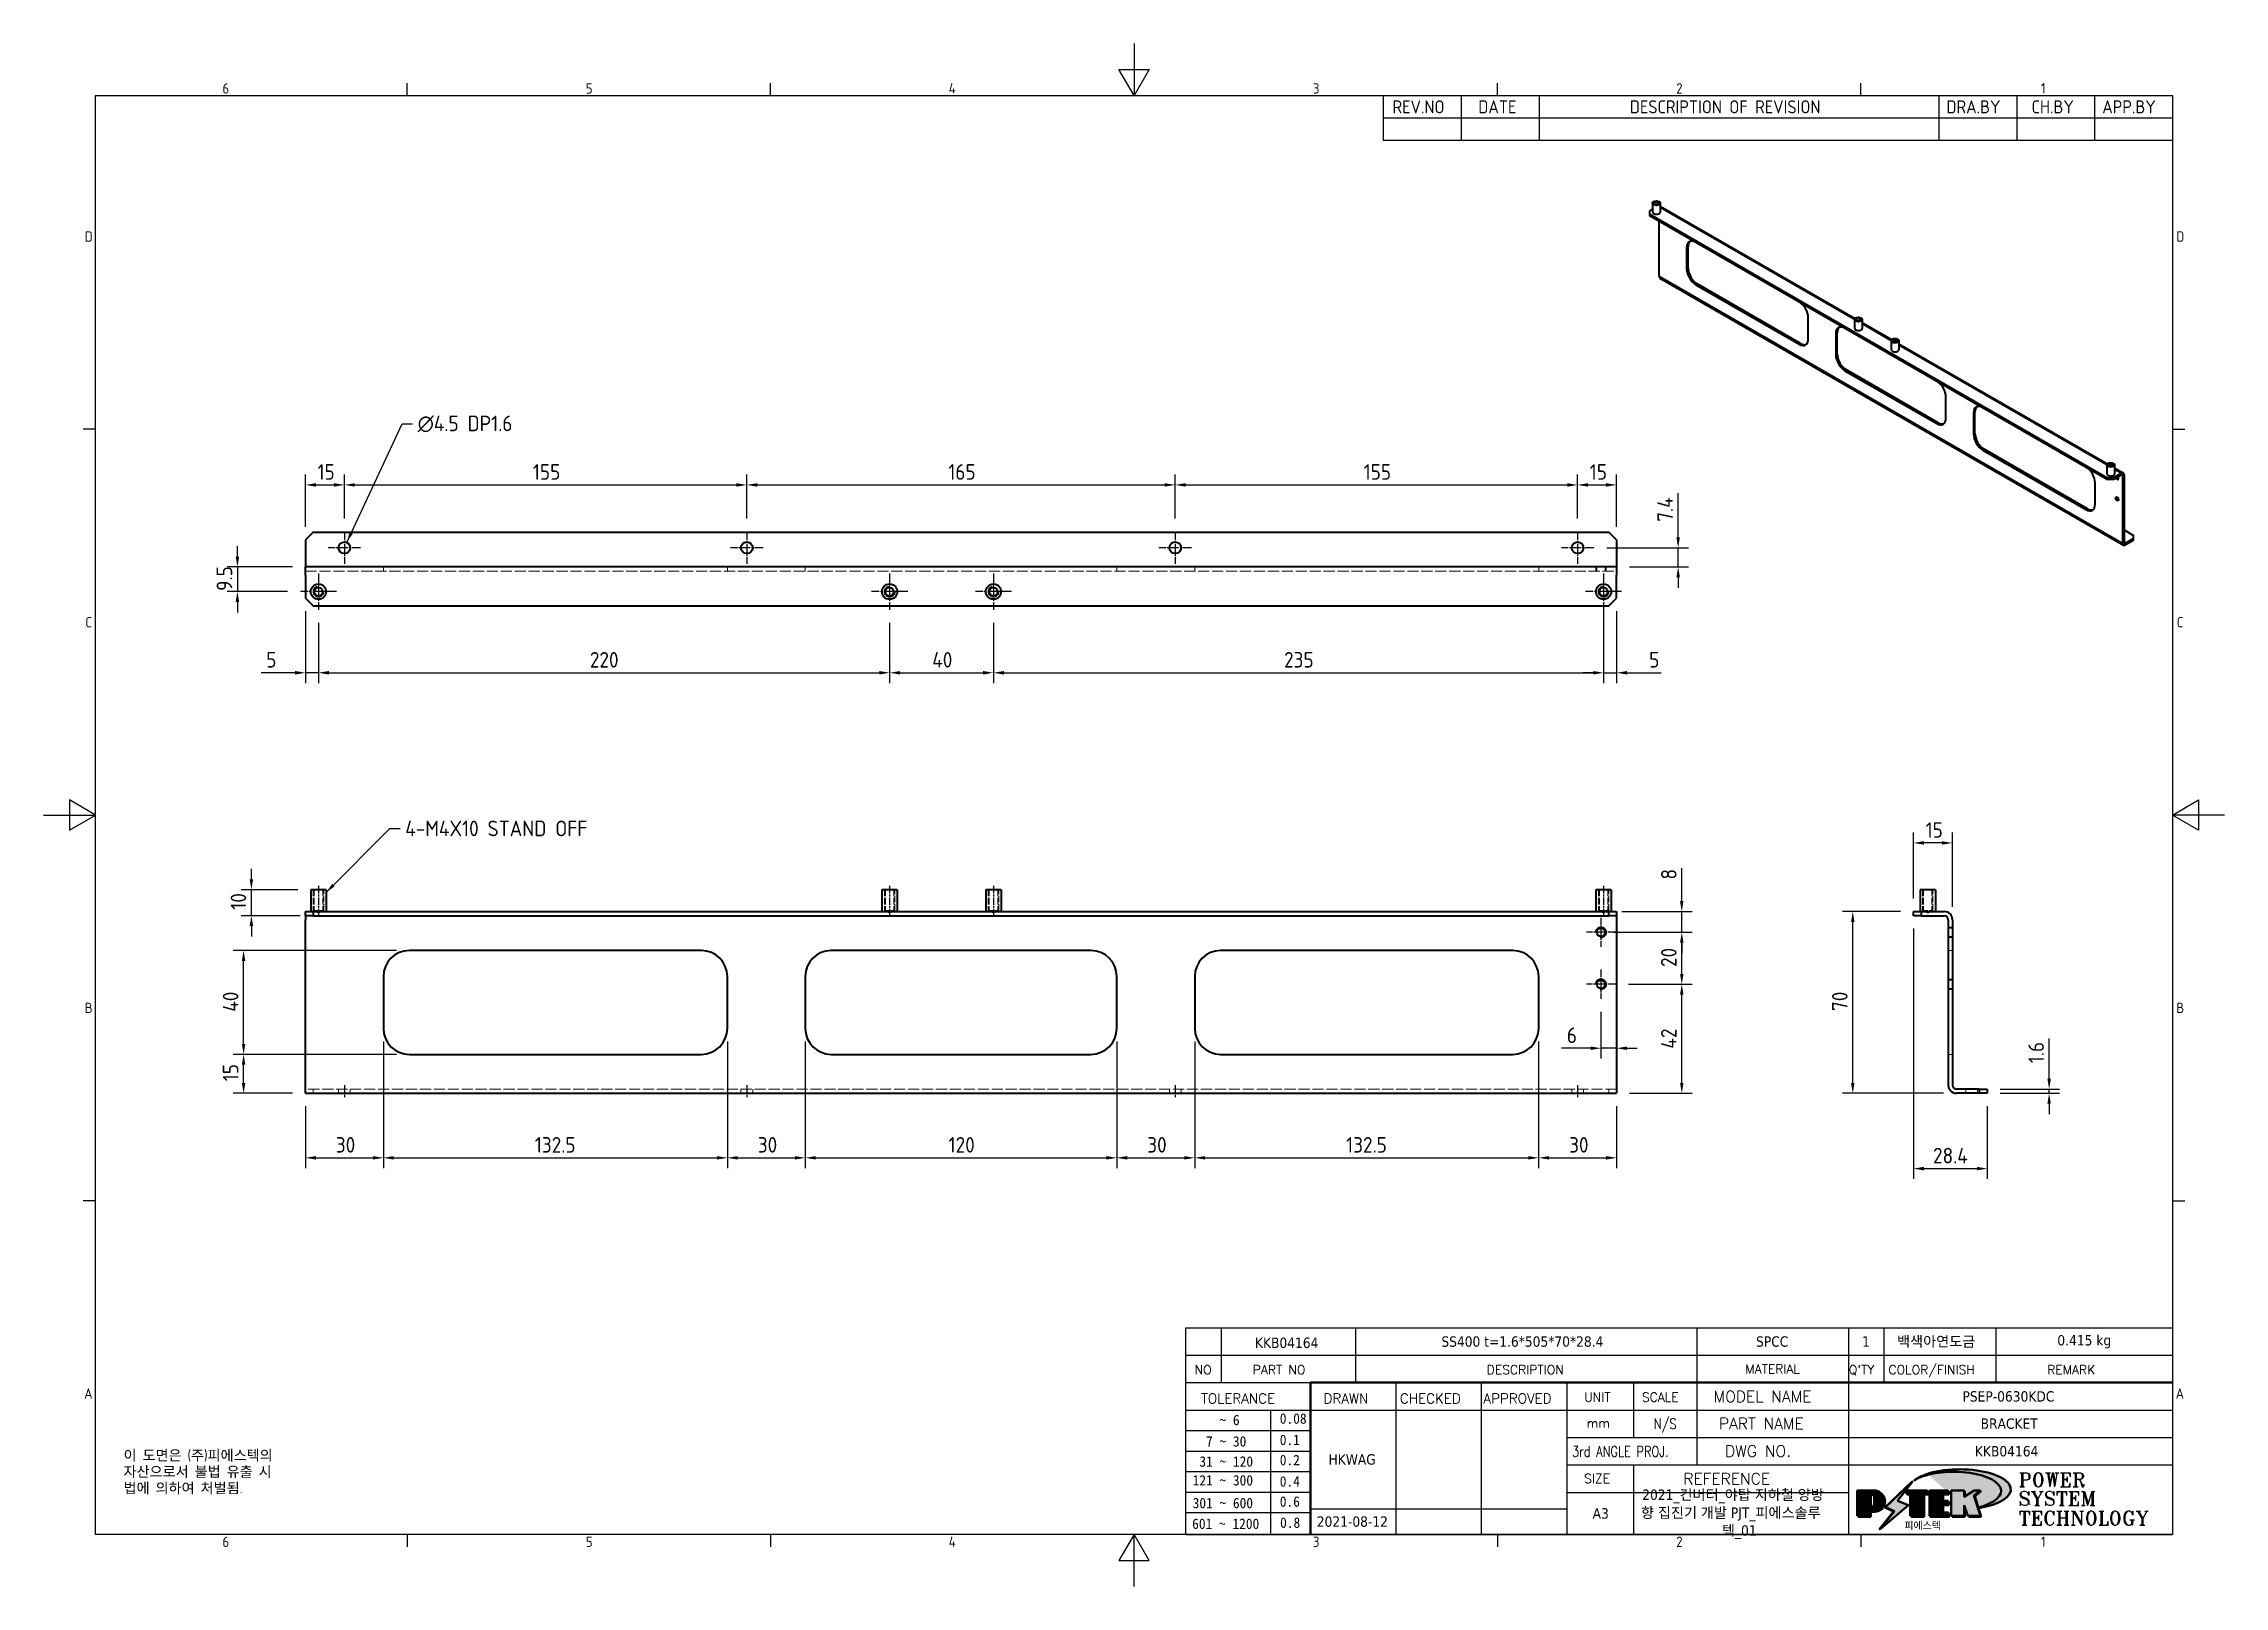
# Model space of a CAD drawing. Header units: millimetres. Extents: x 0 to 840, y 0 to 594.
import ezdxf
from ezdxf.enums import TextEntityAlignment as Align

# ---------------------------------------------------------------- set-up
doc = ezdxf.new("R2010")
doc.units = ezdxf.units.MM
doc.header["$LTSCALE"] = 2
doc.linetypes.add('CHAIN', pattern=[0.3543, 0.2362, -0.0295, 0.0591, -0.0295])
doc.linetypes.add('DASHED', pattern=[0.2067, 0.1654, -0.0413])
doc.layers.get('0').update_dxf_attribs({"color": 3, "lineweight": 25})
for name, color, linetype, lineweight in [('가려진 것(ISO)', 2, 'DASHED', 18), ('가시적인 것(ISO)', 3, 'Continuous', 40), ('가시적인 좁은 것(ISO)', 3, 'Continuous', 35), ('경계(ISO)', 7, 'Continuous', 25), ('기호(ISO)', 5, 'Continuous', 25), ('제목(ISO)', 5, 'Continuous', 50), ('중심 표식(ISO)', 1, 'Continuous', 25), ('중심선(ISO)', 1, 'Continuous', 25), ('치수(ISO)', 2, 'Continuous', 25), ('해치(ISO)', 7, 'Continuous', 18)]:
    doc.layers.add(name, color=color, linetype=linetype, lineweight=lineweight)
doc.styles.add('HAN_291', font='')
doc.styles.add('HAN_370', font='', dxfattribs={"width": 2})
doc.styles.add('ISO Proportiona M2B', font='isocp.shx')
doc.styles.add('RC_284', font='ROMANC.shx')
doc.styles.add('RC_287', font='ROMANC.shx')
doc.styles.add('RC_292', font='ROMANC.shx')
doc.styles.add('ROMANT_294', font='romant.shx')
doc.styles.add('문자 텍스트_PSTEK_POSCO', font='isocp.shx')
doc.styles.add('치수 텍스트_PSTEK_POSCO', font='isocp.shx')
doc.styles.add('텍스트 스타일198', font='tahoma.ttf')
doc.styles.add('텍스트 스타일333', font='ROMANC.shx', dxfattribs={"width": 0.8})
doc.styles.get('HAN_291').set_extended_font_data('GulimChe')
doc.styles.get('HAN_370').set_extended_font_data('GulimChe')
doc.dimstyles.new('치수_PSTEK_POSCO', dxfattribs={"dimscale": 2, "dimtxt": 3, "dimasz": 2, "dimexe": 2, "dimexo": 2.5, "dimgap": 1, "dimtad": 1, "dimrnd": 1e-08, "dimdsep": 46, "dimtxsty": '치수 텍스트_PSTEK_POSCO', "dimcen": 0.09, "dimdle": 10, "dimclrd": 7, "dimclre": 7, "dimclrt": 2, "dimadec": 1, "dimazin": 2, "dimtfac": 1, "dimtmove": 0, "dimatfit": 3, "dimfxl": 0, "dimtolj": 1, "dimlwd": -1, "dimlwe": -1, "dimarcsym": 0})
doc.dimstyles.new('치수_PSTEK_POSCO$7', dxfattribs={"dimscale": 2, "dimtxt": 3, "dimasz": 2, "dimexe": 2, "dimexo": 2.5, "dimgap": 1, "dimtad": 1, "dimrnd": 1e-08, "dimdsep": 46, "dimtxsty": '치수 텍스트_PSTEK_POSCO', "dimcen": 0.09, "dimdle": 10, "dimclrd": 7, "dimclre": 7, "dimclrt": 2, "dimadec": 1, "dimazin": 2, "dimtfac": 1, "dimtmove": 0, "dimatfit": 3, "dimfxl": 0, "dimtolj": 1, "dimlwd": -1, "dimlwe": -1, "dimarcsym": 0})

msp = doc.modelspace()

# ---------------------------------------------------------------- texts
at = {"layer": '기호(ISO)', "color": 2, "char_height": 5, "attachment_point": 7, "style": 'ISO Proportiona M2B'}
for s, insert in [('REV.NO', (519.574, 567.166)), ('DATE', (552.628, 567.166)), ('DESCRIPTION OF REVISION', (611.014, 567.166)), ('DRA.BY', (732.951, 567.166)), ('CH.BY', (765.729, 567.166)), ('APP.BY', (792.955, 567.166))]:
    msp.add_mtext(s, dxfattribs=dict(at, insert=insert))
at = {"layer": '기호(ISO)', "color": 2, "insert": (144.102, 447.583), "char_height": 6, "width": 42.47945, "attachment_point": 4, "line_spacing_factor": 0.525, "style": '치수 텍스트_PSTEK_POSCO'}
msp.add_mtext('{\\fAIGDT|b0|i0;\\H6.0000;n\\fisocp|b0|i0;\\H6.0000;4.5 DP1.6}', dxfattribs=at)
at = {"layer": '기호(ISO)', "color": 2, "insert": (139.3, 291.821), "char_height": 6, "width": 82.69131, "attachment_point": 4, "style": '치수 텍스트_PSTEK_POSCO'}
msp.add_mtext('{\\fISOCP|b0|i0;\\H6.0000;4-M4X10 STAND OFF}', dxfattribs=at)
at = {"layer": '기호(ISO)', "color": 7, "insert": (30.789, 52.457), "char_height": 4, "width": 102.48028, "attachment_point": 1, "line_spacing_factor": 0.944221, "style": '문자 텍스트_PSTEK_POSCO'}
msp.add_mtext('{이 도면은 (주)피에스텍의\\P자산으로서 불법 유출 시 \\P법에 의하여 처벌됨.}', dxfattribs=at)

# ---------------------------------------------------------------- blocks, each defined once
blk = doc.blocks.new('경계 Default Border')
at = {"layer": '경계(ISO)'}
for p, q in [((70, 287), (70, 289.4)), ((140, 287), (140, 289.4)), ((280, 287), (280, 289.4)), ((350, 287), (350, 289.4)), ((10, 222.75), (7.6, 222.75)), ((410, 222.75), (412.4, 222.75)), ((10, 74.25), (7.6, 74.25)), ((410, 74.25), (412.4, 74.25)), ((70, 10), (70, 7.6)), ((140, 10), (140, 7.6)), ((280, 10), (280, 7.6)), ((350, 10), (350, 7.6))]:
    blk.add_line(p, q, dxfattribs=at)
at = {"layer": '경계(ISO)', "flags": 128}
for points in [[(210, 297), (210, 287), (207.11, 292), (212.89, 292), (210, 287)], [(10, 10), (10, 287), (410, 287), (410, 10), (10, 10)], [(0, 148.5), (10, 148.5), (5, 151.39), (5, 145.61), (10, 148.5)], [(420, 148.5), (410, 148.5), (415, 151.39), (415, 145.61), (410, 148.5)], [(210, 0), (210, 10), (207.11, 5), (212.89, 5), (210, 10)]]:
    blk.add_lwpolyline(points, dxfattribs=at)
at = {"layer": '경계(ISO)', "color": 2, "char_height": 2, "attachment_point": 7, "style": '문자 텍스트_PSTEK_POSCO'}
for s, insert in [('6', (34.43, 287.38)), ('5', (104.43, 287.38)), ('4', (174.32, 287.4)), ('3', (244.45, 287.38)), ('2', (314.42, 287.38)), ('1', (384.66, 287.4)), ('D', (7.92, 258.86)), ('D', (410.72, 258.86)), ('C', (8.03, 184.61)), ('C', (410.83, 184.61)), ('B', (7.92, 110.36)), ('B', (410.72, 110.36)), ('A', (7.81, 36.12)), ('A', (410.61, 36.12)), ('6', (34.43, 7.58)), ('5', (104.43, 7.58)), ('4', (174.32, 7.6)), ('3', (244.45, 7.58)), ('2', (314.42, 7.58)), ('1', (384.66, 7.6))]:
    blk.add_mtext(s, dxfattribs=dict(at, insert=insert))
blk = doc.blocks.new('제목 블록 PSTEK')
for color, points in [(252, [(317.22, 17.06), (322.03, 21.63), (322.28, 21.94), (317.05, 16.98), (318.75, 16.19), (316, 12.72), (316.34, 13), (318.92, 16.27)]), (5, [(321.62, 17.42), (319.53, 18.25), (322.45, 22.02), (317.22, 17.06), (318.92, 16.27), (316.17, 12.8)]), (1, [(324.48, 19.61), (325.24, 19.61), (325.24, 20.26), (321.23, 20.26), (321.23, 19.61), (321.98, 19.61), (321.98, 15.34), (324.48, 15.34)]), (252, [(321.98, 19.61), (321.4, 19.61), (321.4, 19.46), (321.98, 19.46)]), (252, [(324.66, 19.46), (325.42, 19.46), (325.42, 20.11), (325.24, 20.11), (325.24, 19.61), (324.48, 19.61), (324.48, 15.34), (322.16, 15.34), (322.16, 15.19), (324.66, 15.19)]), (1, [(329.23, 20.26), (325.66, 20.26), (325.66, 15.34), (329.36, 15.34), (329.36, 15.99), (328.11, 15.99), (328.11, 17.56), (329.23, 17.56), (329.23, 18.26), (328.11, 18.26), (328.11, 19.61), (329.23, 19.61)]), (252, [(328.29, 19.46), (329.41, 19.46), (329.41, 20.11), (329.23, 20.11), (329.23, 19.61), (328.11, 19.61), (328.11, 18.26), (328.29, 18.26)]), (252, [(328.29, 17.42), (329.41, 17.42), (329.41, 18.11), (329.23, 18.11), (329.23, 17.56), (328.11, 17.56), (328.11, 15.99), (328.29, 15.99)]), (1, [(332.33, 20.26), (329.86, 20.26), (329.86, 15.34), (332.33, 15.34), (332.33, 17.43), (333.07, 15.34), (335.49, 15.34), (334.25, 19.31), (335.44, 20.26), (334.31, 20.26), (332.33, 19)]), (252, [(332.51, 16.93), (332.33, 17.43), (332.33, 15.34), (330.04, 15.34), (330.04, 15.19), (332.51, 15.19)]), (252, [(332.51, 20.11), (332.33, 20.11), (332.33, 19), (332.51, 19.11)]), (252, [(335.62, 20.11), (335.25, 20.11), (334.25, 19.31), (335.49, 15.34), (333.2, 15.34), (333.25, 15.19), (335.66, 15.19), (334.43, 19.16)]), (252, [(329.54, 15.85), (329.36, 15.85), (329.36, 15.34), (325.83, 15.34), (325.83, 15.19), (329.54, 15.19)])]:
    blk.add_hatch(color=color).paths.add_polyline_path(points)
h = blk.add_hatch(color=1)
edge = h.paths.add_edge_path(flags=0)
edge.add_line((314.22, 19.61), (314.22, 17))
edge.add_line((314.22, 17), (314.35, 17))
edge.add_arc((314.35, 17.65), 0.651, 270, 360)
edge.add_line((315, 17.65), (315, 18.96))
edge.add_arc((314.35, 18.96), 0.651, 0, 90)
edge.add_line((314.35, 19.61), (314.22, 19.61))
edge = h.paths.add_edge_path()
edge.add_arc((314.98, 18.29), 1.97, 270, 450)
edge.add_line((314.98, 20.26), (311.77, 20.26))
edge.add_line((311.77, 20.26), (311.77, 15.34))
edge.add_line((311.77, 15.34), (314.22, 15.34))
edge.add_line((314.22, 15.34), (314.22, 16.32))
edge.add_line((314.22, 16.32), (314.98, 16.32))
h = blk.add_hatch(color=252)
edge = h.paths.add_edge_path()
edge.add_arc((314.98, 18.29), 1.97, 270, 406.8279)
edge.add_arc((315.16, 18.14), 1.97, -90, 53.561, ccw=False)
edge.add_line((315.16, 16.17), (314.4, 16.17))
edge.add_line((314.4, 16.17), (314.4, 15.19))
edge.add_line((314.4, 15.19), (311.94, 15.19))
edge.add_line((311.94, 15.19), (311.94, 15.34))
edge.add_line((311.94, 15.34), (314.22, 15.34))
edge.add_line((314.22, 15.34), (314.22, 16.32))
edge.add_line((314.22, 16.32), (314.98, 16.32))
h = blk.add_hatch(color=252)
edge = h.paths.add_edge_path()
edge.add_line((314.4, 19.46), (314.53, 19.46))
edge.add_arc((314.53, 18.81), 0.651, 60.4189, 90, ccw=False)
edge.add_arc((314.35, 18.96), 0.651, 39.9699, 90)
edge.add_line((314.35, 19.61), (314.22, 19.61))
edge.add_line((314.22, 19.61), (314.22, 17))
edge.add_line((314.22, 17), (314.35, 17))
edge.add_arc((314.35, 17.65), 0.651, 270, 274.6931)
edge.add_line((314.4, 17), (314.4, 19.46))
at = {"layer": '해치(ISO)', "true_color": 0x27d1fc}
h = blk.add_hatch(color=140, dxfattribs=at)
edge = h.paths.add_edge_path()
edge.add_ellipse((330.37, 20.16), major_axis=(9.1, 0), ratio=0.40699, start_angle=301.3098, end_angle=507.7437)
edge.add_ellipse((331.53, 20.46), major_axis=(-9.82, 0), ratio=0.39426, start_angle=111.5121, end_angle=334.4703, ccw=False)
edge.add_line((335.14, 16.86), (335.1, 16.99))
at = {"color": 180}
for p, q in [((182.48, 11.79), (182.48, 51.57)), ((182.48, 51.57), (372.48, 51.57)), ((189.27, 51.57), (189.27, 41.01)), ((215.22, 41.01), (215.22, 51.57)), ((280.88, 51.57), (280.88, 41.01)), ((310.09, 51.57), (310.09, 41.01)), ((316.9, 51.57), (316.9, 41.01)), ((338.46, 51.57), (338.46, 41.01)), ((372.48, 51.57), (372.48, 11.79)), ((182.48, 46.29), (372.48, 46.29)), ((182.48, 41.01), (206.45, 41.01)), ((222.94, 11.79), (222.94, 41.01)), ((239.43, 11.79), (239.43, 41.01)), ((255.92, 11.79), (255.92, 41.01)), ((268.69, 41.01), (268.69, 30.45)), ((280.88, 41.01), (280.88, 25.17)), ((310.09, 41.01), (310.09, 11.79)), ((182.48, 35.73), (206.45, 35.73)), ((198.86, 12.03), (198.86, 35.73)), ((206.45, 35.73), (372.48, 35.73)), ((182.48, 31.78), (206.45, 31.78)), ((255.92, 30.45), (372.48, 30.45)), ((182.48, 27.83), (206.45, 27.83)), ((182.48, 23.88), (206.45, 23.88)), ((255.92, 25.17), (372.48, 25.17)), ((268.69, 25.17), (268.69, 11.79)), ((182.48, 19.93), (206.45, 19.93)), ((255.92, 19.89), (310.09, 19.89)), ((182.48, 15.98), (206.45, 15.98)), ((206.45, 16.74), (255.92, 16.74)), ((182.48, 11.79), (372.48, 11.79))]:
    blk.add_line(p, q, dxfattribs=at)
at = {"color": 7, "lineweight": 50}
for p, q in [((206.45, 11.79), (206.45, 41.01)), ((206.45, 41.01), (372.48, 41.01))]:
    blk.add_line(p, q, dxfattribs=at)
at = {"color": 7}
for p, q in [((322.28, 21.94), (317.05, 16.98)), ((322.45, 22.02), (317.22, 17.06)), ((317.22, 17.06), (322.03, 21.63)), ((319.53, 18.25), (322.45, 22.02)), ((322.03, 21.63), (322.28, 21.94)), ((314.98, 20.26), (311.77, 20.26)), ((311.77, 20.26), (311.77, 15.34)), ((314.98, 20.26), (311.77, 20.26)), ((311.77, 20.26), (311.77, 15.34)), ((314.22, 17), (314.22, 19.61)), ((314.22, 19.61), (314.35, 19.61)), ((314.35, 19.61), (314.22, 19.61)), ((314.22, 19.61), (314.22, 17)), ((314.22, 17), (314.22, 19.61)), ((314.22, 19.61), (314.35, 19.61)), ((314.35, 17), (314.22, 17)), ((314.22, 17), (314.35, 17)), ((314.35, 17), (314.22, 17)), ((314.4, 19.46), (314.53, 19.46)), ((314.4, 17), (314.4, 19.46)), ((315, 18.96), (315, 17.65)), ((315, 18.96), (315, 17.65)), ((316.17, 12.8), (321.62, 17.42)), ((317.05, 16.98), (318.75, 16.19)), ((318.92, 16.27), (317.22, 17.06)), ((317.22, 17.06), (318.92, 16.27)), ((321.62, 17.42), (319.53, 18.25)), ((325.24, 20.26), (321.23, 20.26)), ((321.23, 20.26), (321.23, 19.61)), ((325.24, 20.26), (321.23, 20.26)), ((321.23, 20.26), (321.23, 19.61)), ((321.23, 19.61), (321.98, 19.61)), ((321.23, 19.61), (321.98, 19.61)), ((321.4, 19.61), (321.4, 19.46)), ((321.98, 19.61), (321.4, 19.61)), ((321.4, 19.46), (321.98, 19.46)), ((321.98, 19.61), (321.98, 15.34)), ((321.98, 19.46), (321.98, 19.61)), ((321.98, 19.61), (321.98, 15.34)), ((324.48, 19.61), (325.24, 19.61)), ((324.48, 15.34), (324.48, 19.61)), ((325.24, 19.61), (324.48, 19.61)), ((324.48, 19.61), (324.48, 15.34)), ((324.48, 19.61), (325.24, 19.61)), ((324.48, 15.34), (324.48, 19.61)), ((324.66, 19.46), (325.42, 19.46)), ((324.66, 15.19), (324.66, 19.46)), ((325.24, 19.61), (325.24, 20.26)), ((325.24, 19.61), (325.24, 20.26)), ((325.42, 20.11), (325.24, 20.11)), ((325.24, 20.11), (325.24, 19.61)), ((325.42, 19.46), (325.42, 20.11)), ((329.23, 20.26), (325.66, 20.26)), ((325.66, 20.26), (325.66, 15.34)), ((325.66, 20.26), (325.66, 15.34)), ((329.23, 20.26), (325.66, 20.26)), ((328.11, 18.26), (328.11, 19.61)), ((328.11, 19.61), (329.23, 19.61)), ((329.23, 19.61), (328.11, 19.61)), ((328.11, 19.61), (328.11, 18.26)), ((328.11, 18.26), (328.11, 19.61)), ((328.11, 19.61), (329.23, 19.61)), ((329.23, 18.26), (328.11, 18.26)), ((328.11, 18.26), (328.29, 18.26)), ((329.23, 18.26), (328.11, 18.26)), ((328.11, 17.56), (329.23, 17.56)), ((328.11, 15.99), (328.11, 17.56)), ((329.23, 17.56), (328.11, 17.56)), ((328.11, 17.56), (328.11, 15.99)), ((328.11, 17.56), (329.23, 17.56)), ((328.11, 15.99), (328.11, 17.56)), ((328.29, 18.26), (328.29, 19.46)), ((328.29, 19.46), (329.41, 19.46)), ((328.29, 15.99), (328.29, 17.42)), ((328.29, 17.42), (329.41, 17.42)), ((329.23, 19.61), (329.23, 20.26)), ((329.23, 19.61), (329.23, 20.26)), ((329.41, 20.11), (329.23, 20.11)), ((329.23, 20.11), (329.23, 19.61)), ((329.23, 17.56), (329.23, 18.26)), ((329.23, 17.56), (329.23, 18.26)), ((329.41, 18.11), (329.23, 18.11)), ((329.23, 18.11), (329.23, 17.56)), ((329.41, 19.46), (329.41, 20.11)), ((329.41, 17.42), (329.41, 18.11)), ((332.33, 20.26), (329.86, 20.26)), ((329.86, 20.26), (329.86, 15.34)), ((329.86, 20.26), (329.86, 15.34)), ((332.33, 20.26), (329.86, 20.26)), ((334.31, 20.26), (332.33, 19)), ((332.33, 19), (332.33, 20.26)), ((334.31, 20.26), (332.33, 19)), ((332.33, 19), (332.33, 20.26)), ((332.51, 20.11), (332.33, 20.11)), ((332.33, 20.11), (332.33, 19)), ((332.33, 19), (332.51, 19.11)), ((332.33, 17.43), (333.07, 15.34)), ((332.33, 15.34), (332.33, 17.43)), ((332.51, 16.93), (332.33, 17.43)), ((332.33, 17.43), (332.33, 15.34)), ((332.33, 17.43), (333.07, 15.34)), ((332.33, 15.34), (332.33, 17.43)), ((332.51, 19.11), (332.51, 20.11)), ((332.51, 15.19), (332.51, 16.93)), ((334.25, 19.31), (335.44, 20.26)), ((334.25, 19.31), (335.44, 20.26)), ((335.25, 20.11), (334.25, 19.31)), ((335.49, 15.34), (334.25, 19.31)), ((334.25, 19.31), (335.49, 15.34)), ((335.49, 15.34), (334.25, 19.31)), ((335.44, 20.26), (334.31, 20.26)), ((335.44, 20.26), (334.31, 20.26)), ((334.43, 19.16), (335.62, 20.11)), ((335.66, 15.19), (334.43, 19.16)), ((335.62, 20.11), (335.25, 20.11)), ((345.04, 17.5), (344.99, 17.69)), ((311.77, 15.34), (314.22, 15.34)), ((311.77, 15.34), (314.22, 15.34)), ((314.22, 15.34), (311.94, 15.34)), ((311.94, 15.34), (311.94, 15.19)), ((311.94, 15.19), (314.4, 15.19)), ((314.22, 16.32), (314.98, 16.32)), ((314.22, 15.34), (314.22, 16.32)), ((314.98, 16.32), (314.22, 16.32)), ((314.22, 16.32), (314.22, 15.34)), ((314.22, 16.32), (314.98, 16.32)), ((314.22, 15.34), (314.22, 16.32)), ((314.4, 16.17), (315.16, 16.17)), ((314.4, 15.19), (314.4, 16.17)), ((318.75, 16.19), (316, 12.72)), ((316, 12.72), (316.34, 13)), ((318.92, 16.27), (316.17, 12.8)), ((316.34, 13), (318.92, 16.27)), ((321.98, 15.34), (324.48, 15.34)), ((321.98, 15.34), (324.48, 15.34)), ((324.48, 15.34), (322.16, 15.34)), ((322.16, 15.34), (322.16, 15.19)), ((322.16, 15.19), (324.66, 15.19)), ((325.66, 15.34), (329.36, 15.34)), ((325.66, 15.34), (329.36, 15.34)), ((329.36, 15.34), (325.83, 15.34)), ((325.83, 15.34), (325.83, 15.19)), ((325.83, 15.19), (329.54, 15.19)), ((329.36, 15.99), (328.11, 15.99)), ((328.11, 15.99), (328.29, 15.99)), ((329.36, 15.99), (328.11, 15.99)), ((329.36, 15.34), (329.36, 15.99)), ((329.36, 15.34), (329.36, 15.99)), ((329.54, 15.85), (329.36, 15.85)), ((329.36, 15.85), (329.36, 15.34)), ((329.54, 15.19), (329.54, 15.85)), ((329.86, 15.34), (332.33, 15.34)), ((329.86, 15.34), (332.33, 15.34)), ((332.33, 15.34), (330.04, 15.34)), ((330.04, 15.34), (330.04, 15.19)), ((330.04, 15.19), (332.51, 15.19)), ((333.07, 15.34), (335.49, 15.34)), ((333.07, 15.34), (335.49, 15.34)), ((335.49, 15.34), (333.2, 15.34)), ((333.2, 15.34), (333.25, 15.19)), ((333.25, 15.19), (335.66, 15.19))]:
    blk.add_line(p, q, dxfattribs=at)
at = {"color": 5}
for p, q in [((322.45, 22.02), (317.22, 17.06)), ((319.53, 18.25), (322.45, 22.02)), ((316.17, 12.8), (321.62, 17.42)), ((317.22, 17.06), (318.92, 16.27)), ((321.62, 17.42), (319.53, 18.25)), ((318.92, 16.27), (316.17, 12.8))]:
    blk.add_line(p, q, dxfattribs=at)
at = {"color": 1}
for p, q in [((314.98, 20.26), (311.77, 20.26)), ((311.77, 20.26), (311.77, 15.34)), ((314.22, 17), (314.22, 19.61)), ((314.22, 19.61), (314.35, 19.61)), ((314.35, 17), (314.22, 17)), ((315, 18.96), (315, 17.65)), ((325.24, 20.26), (321.23, 20.26)), ((321.23, 20.26), (321.23, 19.61)), ((321.23, 19.61), (321.98, 19.61)), ((321.98, 19.61), (321.98, 15.34)), ((324.48, 19.61), (325.24, 19.61)), ((324.48, 15.34), (324.48, 19.61)), ((325.24, 19.61), (325.24, 20.26)), ((329.23, 20.26), (325.66, 20.26)), ((325.66, 20.26), (325.66, 15.34)), ((328.11, 18.26), (328.11, 19.61)), ((328.11, 19.61), (329.23, 19.61)), ((329.23, 18.26), (328.11, 18.26)), ((328.11, 17.56), (329.23, 17.56)), ((328.11, 15.99), (328.11, 17.56)), ((329.23, 19.61), (329.23, 20.26)), ((329.23, 17.56), (329.23, 18.26)), ((332.33, 20.26), (329.86, 20.26)), ((329.86, 20.26), (329.86, 15.34)), ((334.31, 20.26), (332.33, 19)), ((332.33, 19), (332.33, 20.26)), ((332.33, 17.43), (333.07, 15.34)), ((332.33, 15.34), (332.33, 17.43)), ((334.25, 19.31), (335.44, 20.26)), ((335.49, 15.34), (334.25, 19.31)), ((335.44, 20.26), (334.31, 20.26)), ((311.77, 15.34), (314.22, 15.34)), ((314.22, 16.32), (314.98, 16.32)), ((314.22, 15.34), (314.22, 16.32)), ((321.98, 15.34), (324.48, 15.34)), ((325.66, 15.34), (329.36, 15.34)), ((329.36, 15.99), (328.11, 15.99)), ((329.36, 15.34), (329.36, 15.99)), ((329.86, 15.34), (332.33, 15.34)), ((333.07, 15.34), (335.49, 15.34))]:
    blk.add_line(p, q, dxfattribs=at)
at = {"color": 7}
for centre, radius, start, end in [((314.35, 18.96), 0.651, 0, 90), ((314.35, 18.96), 0.651, 39.9699, 90), ((314.35, 18.96), 0.651, 0, 90), ((314.35, 17.65), 0.651, 270, 0), ((314.35, 17.65), 0.651, 270, 0), ((314.35, 17.65), 0.651, 270, 274.6931), ((314.53, 18.81), 0.651, 60.4189, 90), ((314.98, 18.29), 1.97, 270, 90), ((314.98, 18.29), 1.97, 270, 90), ((314.98, 18.29), 1.97, 270, 46.8279), ((315.16, 18.14), 1.97, 270, 53.561)]:
    blk.add_arc(centre, radius, start, end, dxfattribs=at)
at = {"color": 1}
for centre, radius, start, end in [((314.35, 18.96), 0.651, 0, 90), ((314.35, 17.65), 0.651, 270, 0), ((314.98, 18.29), 1.97, 270, 90)]:
    blk.add_arc(centre, radius, start, end, dxfattribs=at)
at = {"layer": '제목(ISO)', "lineweight": 18}
blk.add_line((182.48, 35.73), (182.48, 11.79), dxfattribs=at)
at = {"layer": '제목(ISO)'}
for p, q in [((322.28, 21.94), (317.05, 16.98)), ((322.45, 22.02), (317.22, 17.06)), ((317.22, 17.06), (322.03, 21.63)), ((319.53, 18.25), (322.45, 22.02)), ((322.03, 21.63), (322.28, 21.94)), ((314.98, 20.26), (311.77, 20.26)), ((311.77, 20.26), (311.77, 15.34)), ((314.22, 17), (314.22, 19.61)), ((314.22, 19.61), (314.35, 19.61)), ((314.35, 19.61), (314.22, 19.61)), ((314.22, 19.61), (314.22, 17)), ((314.35, 17), (314.22, 17)), ((314.22, 17), (314.35, 17)), ((314.4, 19.46), (314.53, 19.46)), ((314.4, 17), (314.4, 19.46)), ((315, 18.96), (315, 17.65)), ((316.17, 12.8), (321.62, 17.42)), ((317.05, 16.98), (318.75, 16.19)), ((317.22, 17.06), (318.92, 16.27)), ((318.92, 16.27), (317.22, 17.06)), ((321.62, 17.42), (319.53, 18.25)), ((325.24, 20.26), (321.23, 20.26)), ((321.23, 20.26), (321.23, 19.61)), ((321.23, 19.61), (321.98, 19.61)), ((321.98, 19.61), (321.4, 19.61)), ((321.4, 19.61), (321.4, 19.46)), ((321.4, 19.46), (321.98, 19.46)), ((321.98, 19.61), (321.98, 15.34)), ((321.98, 19.46), (321.98, 19.61)), ((324.48, 19.61), (325.24, 19.61)), ((324.48, 15.34), (324.48, 19.61)), ((325.24, 19.61), (324.48, 19.61)), ((324.48, 19.61), (324.48, 15.34)), ((324.66, 19.46), (325.42, 19.46)), ((324.66, 15.19), (324.66, 19.46)), ((325.24, 19.61), (325.24, 20.26)), ((325.42, 20.11), (325.24, 20.11)), ((325.24, 20.11), (325.24, 19.61)), ((325.42, 19.46), (325.42, 20.11)), ((329.23, 20.26), (325.66, 20.26)), ((325.66, 20.26), (325.66, 15.34)), ((328.11, 18.26), (328.11, 19.61)), ((328.11, 19.61), (329.23, 19.61)), ((329.23, 19.61), (328.11, 19.61)), ((328.11, 19.61), (328.11, 18.26)), ((329.23, 18.26), (328.11, 18.26)), ((328.11, 18.26), (328.29, 18.26)), ((328.11, 15.99), (328.11, 17.56)), ((328.11, 17.56), (329.23, 17.56)), ((329.23, 17.56), (328.11, 17.56)), ((328.11, 17.56), (328.11, 15.99)), ((328.29, 19.46), (329.41, 19.46)), ((328.29, 18.26), (328.29, 19.46)), ((328.29, 17.42), (329.41, 17.42)), ((328.29, 15.99), (328.29, 17.42)), ((329.23, 19.61), (329.23, 20.26)), ((329.41, 20.11), (329.23, 20.11)), ((329.23, 20.11), (329.23, 19.61)), ((329.23, 17.56), (329.23, 18.26)), ((329.41, 18.11), (329.23, 18.11)), ((329.23, 18.11), (329.23, 17.56)), ((329.41, 19.46), (329.41, 20.11)), ((329.41, 17.42), (329.41, 18.11)), ((332.33, 20.26), (329.86, 20.26)), ((329.86, 20.26), (329.86, 15.34)), ((334.31, 20.26), (332.33, 19)), ((332.33, 19), (332.33, 20.26)), ((332.51, 20.11), (332.33, 20.11)), ((332.33, 20.11), (332.33, 19)), ((332.33, 19), (332.51, 19.11)), ((332.33, 15.34), (332.33, 17.43)), ((332.33, 17.43), (333.07, 15.34)), ((332.51, 16.93), (332.33, 17.43)), ((332.33, 17.43), (332.33, 15.34)), ((332.51, 19.11), (332.51, 20.11)), ((332.51, 15.19), (332.51, 16.93)), ((334.25, 19.31), (335.44, 20.26)), ((335.25, 20.11), (334.25, 19.31)), ((335.49, 15.34), (334.25, 19.31)), ((334.25, 19.31), (335.49, 15.34)), ((335.44, 20.26), (334.31, 20.26)), ((334.43, 19.16), (335.62, 20.11)), ((335.66, 15.19), (334.43, 19.16)), ((335.62, 20.11), (335.25, 20.11)), ((311.77, 15.34), (314.22, 15.34)), ((314.22, 15.34), (311.94, 15.34)), ((311.94, 15.34), (311.94, 15.19)), ((311.94, 15.19), (314.4, 15.19)), ((314.22, 15.34), (314.22, 16.32)), ((314.22, 16.32), (314.98, 16.32)), ((314.98, 16.32), (314.22, 16.32)), ((314.22, 16.32), (314.22, 15.34)), ((314.4, 15.19), (314.4, 16.17)), ((314.4, 16.17), (315.16, 16.17)), ((318.75, 16.19), (316, 12.72)), ((316, 12.72), (316.34, 13)), ((318.92, 16.27), (316.17, 12.8)), ((316.34, 13), (318.92, 16.27)), ((321.98, 15.34), (324.48, 15.34)), ((324.48, 15.34), (322.16, 15.34)), ((322.16, 15.34), (322.16, 15.19)), ((322.16, 15.19), (324.66, 15.19)), ((325.66, 15.34), (329.36, 15.34)), ((329.36, 15.34), (325.83, 15.34)), ((325.83, 15.34), (325.83, 15.19)), ((325.83, 15.19), (329.54, 15.19)), ((329.36, 15.99), (328.11, 15.99)), ((328.11, 15.99), (328.29, 15.99)), ((329.36, 15.34), (329.36, 15.99)), ((329.54, 15.85), (329.36, 15.85)), ((329.36, 15.85), (329.36, 15.34)), ((329.54, 15.19), (329.54, 15.85)), ((329.86, 15.34), (332.33, 15.34)), ((332.33, 15.34), (330.04, 15.34)), ((330.04, 15.34), (330.04, 15.19)), ((330.04, 15.19), (332.51, 15.19)), ((333.07, 15.34), (335.49, 15.34)), ((335.49, 15.34), (333.2, 15.34)), ((333.2, 15.34), (333.25, 15.19)), ((333.25, 15.19), (335.66, 15.19))]:
    blk.add_line(p, q, dxfattribs=at)
at = {"layer": '제목(ISO)', "color": 4}
blk.add_line((335.14, 16.86), (335.1, 16.99), dxfattribs=at)
at = {"layer": '제목(ISO)'}
for centre, radius, start, end in [((314.35, 18.96), 0.651, 0, 90), ((314.35, 18.96), 0.651, 39.9699, 90), ((314.35, 17.65), 0.651, 270, 0), ((314.35, 17.65), 0.651, 270, 274.6931), ((314.53, 18.81), 0.651, 60.4189, 90), ((314.98, 18.29), 1.97, 46.8279, 90), ((314.98, 18.29), 1.97, 270, 46.8279), ((314.98, 18.29), 1.97, 270, 46.8279), ((315.16, 18.14), 1.97, 270, 53.561)]:
    blk.add_arc(centre, radius, start, end, dxfattribs=at)
at = {"layer": '제목(ISO)', "color": 4}
for centre, major_axis, ratio, start_param, end_param in [((331.53, 20.46), (9.82, 0), 0.39426, 5.087845, 8.9792), ((330.37, 20.16), (9.1, 0), 0.40699, 5.258849, 8.861799)]:
    blk.add_ellipse(centre, major_axis=major_axis, ratio=ratio, start_param=start_param, end_param=end_param, dxfattribs=at)
at = {"color": 2}
for s, height, style, p in [('NO', 1.742, 'RC_284', (184.14, 42.62)), ('PART NO', 1.742, 'RC_284', (195.34, 42.62)), ('DESCRIPTION', 1.7424, 'RC_284', (240.4, 42.62)), ("Q'TY", 1.742, 'RC_284', (310.14, 42.62)), ('COLOR/FINISH', 1.7424, 'RC_284', (317.77, 42.62)), ('REMARK', 1.742, 'RC_284', (348.35, 42.62)), (' TOLERANCE', 1.9, 'RC_287', (184.09, 37.01)), ('DRAWN', 1.9, 'RC_287', (208.98, 37.01)), ('CHECKED', 1.9, 'RC_287', (223.69, 37.01)), ('APPROVED', 1.9, 'RC_287', (239.78, 37.01)), ('UNIT', 1.742, 'RC_284', (259.17, 37.34)), ('SCALE', 1.742, 'RC_284', (270.29, 37.34)), ('MODEL NAME', 2.178, 'RC_292', (284.1, 37.25)), ('    ~ 6', 2, 'HAN_291', (183.77, 32.82)), ('0.08', 2, 'HAN_291', (200.55, 33.1)), ('PART NAME', 2.178, 'RC_292', (285.14, 32.03)), ('  7 ~ 30', 2, 'HAN_291', (183.77, 28.71)), ('0.1', 2, 'HAN_291', (200.55, 28.99)), ('mm', 1.742, 'RC_284', (259.65, 32.35)), (' 31 ~ 120', 2, 'HAN_291', (183.77, 24.83)), ('0.2', 2, 'HAN_291', (200.55, 25.11)), (' DWG NO.', 2.178, 'RC_292', (284.81, 26.75)), ('121 ~ 300', 2, 'HAN_291', (183.77, 21.21)), ('0.4', 2, 'HAN_291', (200.55, 21)), ('SIZE', 1.742, 'RC_284', (259.17, 21.69)), ('REFERENCE', 2.178, 'RC_292', (278.27, 21.43)), ('301 ~ 600', 2, 'HAN_291', (183.77, 16.83)), ('0.6', 2, 'HAN_291', (200.55, 17.12)), ('601 ~ 1200', 2, 'HAN_291', (183.68, 12.85)), ('0.8', 2, 'HAN_291', (200.61, 13.06))]:
    blk.add_text(s, height=height, dxfattribs=dict(at, style=style)).set_placement(p)
at = {"color": 2, "style": 'RC_284'}
blk.add_text('MATERIAL', height=1.742, dxfattribs=at).set_placement((295.48, 43.65), align=Align.MIDDLE_CENTER)
at = {"color": 7, "style": '텍스트 스타일333', "width": 0.8}
blk.add_text('N/S', height=2, dxfattribs=at).set_placement((274.78, 33.09), align=Align.MIDDLE_CENTER)
at = {"color": 2, "style": '텍스트 스타일333', "width": 0.8}
blk.add_text('3rd ANGLE PROJ.', height=2, dxfattribs=at).set_placement((256.84, 26.76))
at = {"color": 7, "style": 'ROMANT_294'}
for s, p in [('POWER', (342.83, 20.97)), ('SYSTEM', (342.83, 17.33)), ('TECHNOLOGY', (342.83, 13.57))]:
    blk.add_text(s, height=2.7, dxfattribs=at).set_placement(p)
at = {"color": 7, "insert": (320.85, 14.21), "char_height": 1.4, "attachment_point": 1, "line_spacing_factor": 0.332, "style": 'HAN_370'}
blk.add_mtext('\\fHY견고딕|b0|i0;\\H1.4000;피에스텍', dxfattribs=at)
at = {"layer": '제목(ISO)', "color": 7, "style": '텍스트 스타일198'}
for tag, p in [('질량\\P3;_001', (350.3, 48.16)), ('부품_번호_001', (195.77, 47.68)), ('설명_001', (231.67, 47.92)), ('재질_001', (292.28, 47.93)), ("3._Q'TY_001", (312.71, 47.92)), ('4._COLOR_001', (319.44, 47.95)), ('1._MODEL_NAME_001', (332.03, 37.37)), ('제목_001', (335.53, 32.12)), ('설계자_001', (209.94, 25.23)), ('부품_번호_001', (334.43, 26.81)), ('시트_크기_001', (260.81, 14.84)), ('프로젝트_002', (270.12, 14.98)), ('프로젝트_001', (270.36, 18.44)), ('작성_날짜_001', (207.68, 13.27)), ('프로젝트_003', (285.7, 11.55))]:
    blk.add_attdef(tag, p, '', height=2, dxfattribs=at)
for tag, p in [('점검자', (231.18, 26.23)), ('엔지니어링_승인자', (247.67, 26.23)), ('점검_날짜', (231.18, 14.27)), ('엔지니어링_승인_날짜', (247.67, 14.27))]:
    blk.add_attdef(tag, text='', height=2, dxfattribs=at).set_placement(p, align=Align.MIDDLE_CENTER)
blk = doc.blocks.new('*D21')
at = {"layer": 'Defpoints', "color": 0, "transparency": 16777216}
for p in [(80.03, 268.24), (102.92, 268.24), (103.87, 258.24)]:
    blk.add_point(p, dxfattribs=at)
at = {"layer": '치수(ISO)', "color": 7, "transparency": 16777216}
for p, q in [((80.03, 272.24), (80.03, 276.24)), ((97.92, 268.24), (76.03, 268.24)), ((80.03, 258.24), (80.03, 268.24)), ((98.87, 258.24), (76.03, 258.24)), ((80.03, 254.24), (80.03, 250.24))]:
    blk.add_line(p, q, dxfattribs=at)
for points in [[(79.36, 272.24), (80.7, 272.24), (80.03, 268.24)], [(79.36, 254.24), (80.7, 254.24), (80.03, 258.24)]]:
    blk.add_solid(points, dxfattribs=at)
at = {"layer": '치수(ISO)', "color": 2, "transparency": 16777216, "insert": (75.03, 260.53), "char_height": 6, "attachment_point": 4, "rotation": 90, "style": '치수 텍스트_PSTEK_POSCO'}
blk.add_mtext('\\A1;10', dxfattribs=at)
blk = doc.blocks.new('*D22')
at = {"layer": 'Defpoints', "color": 0, "transparency": 16777216}
for p in [(77.03, 204.84), (140.87, 204.84), (100.87, 189.84)]:
    blk.add_point(p, dxfattribs=at)
at = {"layer": '치수(ISO)', "color": 7, "transparency": 16777216}
for p, q in [((135.87, 204.84), (73.03, 204.84)), ((77.03, 193.84), (77.03, 200.84)), ((95.87, 189.84), (73.03, 189.84))]:
    blk.add_line(p, q, dxfattribs=at)
for points in [[(76.36, 200.84), (77.7, 200.84), (77.03, 204.84)], [(76.36, 193.84), (77.7, 193.84), (77.03, 189.84)]]:
    blk.add_solid(points, dxfattribs=at)
at = {"layer": '치수(ISO)', "color": 2, "transparency": 16777216, "insert": (72.03, 194.49), "char_height": 6, "attachment_point": 4, "rotation": 90, "style": '치수 텍스트_PSTEK_POSCO'}
blk.add_mtext('\\A1;15', dxfattribs=at)
blk = doc.blocks.new('*D23')
at = {"layer": 'Defpoints', "color": 0, "transparency": 16777216}
for p in [(77.03, 244.84), (140.87, 244.84), (140.87, 204.84)]:
    blk.add_point(p, dxfattribs=at)
at = {"layer": '치수(ISO)', "color": 7, "transparency": 16777216}
for p, q in [((135.87, 244.84), (73.03, 244.84)), ((77.03, 208.84), (77.03, 240.84)), ((135.87, 204.84), (73.03, 204.84))]:
    blk.add_line(p, q, dxfattribs=at)
for points in [[(76.36, 240.84), (77.7, 240.84), (77.03, 244.84)], [(76.36, 208.84), (77.7, 208.84), (77.03, 204.84)]]:
    blk.add_solid(points, dxfattribs=at)
at = {"layer": '치수(ISO)', "color": 2, "transparency": 16777216, "insert": (72.03, 221.25), "char_height": 6, "attachment_point": 4, "rotation": 90, "style": '치수 텍스트_PSTEK_POSCO'}
blk.add_mtext('\\A1;40', dxfattribs=at)
blk = doc.blocks.new('*D24')
at = {"layer": 'Defpoints', "color": 0, "transparency": 16777216}
for p in [(130.87, 214.84), (100.87, 189.84), (130.87, 165)]:
    blk.add_point(p, dxfattribs=at)
at = {"layer": '치수(ISO)', "color": 7, "transparency": 16777216}
for p, q in [((130.87, 209.84), (130.87, 161)), ((100.87, 184.84), (100.87, 161)), ((104.87, 165), (126.87, 165))]:
    blk.add_line(p, q, dxfattribs=at)
for points in [[(104.87, 165.67), (104.87, 164.33), (100.87, 165)], [(126.87, 165.67), (126.87, 164.33), (130.87, 165)]]:
    blk.add_solid(points, dxfattribs=at)
at = {"layer": '치수(ISO)', "color": 2, "transparency": 16777216, "insert": (112.55, 170), "char_height": 6, "attachment_point": 4, "style": '치수 텍스트_PSTEK_POSCO'}
blk.add_mtext('\\A1;30', dxfattribs=at)
blk = doc.blocks.new('*D25')
at = {"layer": 'Defpoints', "color": 0, "transparency": 16777216}
for p in [(130.87, 214.84), (263.37, 214.84), (263.37, 165)]:
    blk.add_point(p, dxfattribs=at)
at = {"layer": '치수(ISO)', "color": 7, "transparency": 16777216}
for p, q in [((130.87, 209.84), (130.87, 161)), ((263.37, 209.84), (263.37, 161)), ((134.87, 165), (259.37, 165))]:
    blk.add_line(p, q, dxfattribs=at)
for points in [[(134.87, 165.67), (134.87, 164.33), (130.87, 165)], [(259.37, 165.67), (259.37, 164.33), (263.37, 165)]]:
    blk.add_solid(points, dxfattribs=at)
at = {"layer": '치수(ISO)', "color": 2, "transparency": 16777216, "insert": (189.22, 170), "char_height": 6, "attachment_point": 4, "style": '치수 텍스트_PSTEK_POSCO'}
blk.add_mtext('\\A1;132.5', dxfattribs=at)
blk = doc.blocks.new('*D26')
at = {"layer": 'Defpoints', "color": 0, "transparency": 16777216}
for p in [(263.37, 214.84), (293.37, 214.84), (293.37, 165)]:
    blk.add_point(p, dxfattribs=at)
at = {"layer": '치수(ISO)', "color": 7, "transparency": 16777216}
for p, q in [((263.37, 209.84), (263.37, 161)), ((293.37, 209.84), (293.37, 161)), ((267.37, 165), (289.37, 165))]:
    blk.add_line(p, q, dxfattribs=at)
for points in [[(267.37, 165.67), (267.37, 164.33), (263.37, 165)], [(289.37, 165.67), (289.37, 164.33), (293.37, 165)]]:
    blk.add_solid(points, dxfattribs=at)
at = {"layer": '치수(ISO)', "color": 2, "transparency": 16777216, "insert": (275.09, 170), "char_height": 6, "attachment_point": 4, "style": '치수 텍스트_PSTEK_POSCO'}
blk.add_mtext('\\A1;30', dxfattribs=at)
blk = doc.blocks.new('*D27')
at = {"layer": 'Defpoints', "color": 0, "transparency": 16777216}
for p in [(293.37, 214.84), (413.37, 214.84), (413.37, 165)]:
    blk.add_point(p, dxfattribs=at)
at = {"layer": '치수(ISO)', "color": 7, "transparency": 16777216}
for p, q in [((293.37, 209.84), (293.37, 161)), ((413.37, 209.84), (413.37, 161)), ((297.37, 165), (409.37, 165))]:
    blk.add_line(p, q, dxfattribs=at)
for points in [[(297.37, 165.67), (297.37, 164.33), (293.37, 165)], [(409.37, 165.67), (409.37, 164.33), (413.37, 165)]]:
    blk.add_solid(points, dxfattribs=at)
at = {"layer": '치수(ISO)', "color": 2, "transparency": 16777216, "insert": (348.59, 170), "char_height": 6, "attachment_point": 4, "style": '치수 텍스트_PSTEK_POSCO'}
blk.add_mtext('\\A1;120', dxfattribs=at)
blk = doc.blocks.new('*D28')
at = {"layer": 'Defpoints', "color": 0, "transparency": 16777216}
for p in [(413.37, 214.84), (443.37, 214.84), (443.37, 165)]:
    blk.add_point(p, dxfattribs=at)
at = {"layer": '치수(ISO)', "color": 7, "transparency": 16777216}
for p, q in [((413.37, 209.84), (413.37, 161)), ((443.37, 209.84), (443.37, 161)), ((417.37, 165), (439.37, 165))]:
    blk.add_line(p, q, dxfattribs=at)
for points in [[(417.37, 165.67), (417.37, 164.33), (413.37, 165)], [(439.37, 165.67), (439.37, 164.33), (443.37, 165)]]:
    blk.add_solid(points, dxfattribs=at)
at = {"layer": '치수(ISO)', "color": 2, "transparency": 16777216, "insert": (425.09, 170), "char_height": 6, "attachment_point": 4, "style": '치수 텍스트_PSTEK_POSCO'}
blk.add_mtext('\\A1;30', dxfattribs=at)
blk = doc.blocks.new('*D29')
at = {"layer": 'Defpoints', "color": 0, "transparency": 16777216}
for p in [(443.37, 214.84), (575.87, 214.84), (575.87, 165)]:
    blk.add_point(p, dxfattribs=at)
at = {"layer": '치수(ISO)', "color": 7, "transparency": 16777216}
for p, q in [((443.37, 209.84), (443.37, 161)), ((575.87, 209.84), (575.87, 161)), ((447.37, 165), (571.87, 165))]:
    blk.add_line(p, q, dxfattribs=at)
for points in [[(447.37, 165.67), (447.37, 164.33), (443.37, 165)], [(571.87, 165.67), (571.87, 164.33), (575.87, 165)]]:
    blk.add_solid(points, dxfattribs=at)
at = {"layer": '치수(ISO)', "color": 2, "transparency": 16777216, "insert": (501.72, 170), "char_height": 6, "attachment_point": 4, "style": '치수 텍스트_PSTEK_POSCO'}
blk.add_mtext('\\A1;132.5', dxfattribs=at)
blk = doc.blocks.new('*D30')
at = {"layer": 'Defpoints', "color": 0, "transparency": 16777216}
for p in [(575.87, 214.84), (605.87, 189.84), (605.87, 165)]:
    blk.add_point(p, dxfattribs=at)
at = {"layer": '치수(ISO)', "color": 7, "transparency": 16777216}
for p, q in [((575.87, 209.84), (575.87, 161)), ((605.87, 184.84), (605.87, 161)), ((579.87, 165), (601.87, 165))]:
    blk.add_line(p, q, dxfattribs=at)
for points in [[(579.87, 165.67), (579.87, 164.33), (575.87, 165)], [(601.87, 165.67), (601.87, 164.33), (605.87, 165)]]:
    blk.add_solid(points, dxfattribs=at)
at = {"layer": '치수(ISO)', "color": 2, "transparency": 16777216, "insert": (587.59, 170), "char_height": 6, "attachment_point": 4, "style": '치수 텍스트_PSTEK_POSCO'}
blk.add_mtext('\\A1;30', dxfattribs=at)
blk = doc.blocks.new('*D31')
at = {"layer": 'Defpoints', "color": 0, "transparency": 16777216}
for p in [(599.87, 226.22), (605.87, 207.2), (605.87, 207.2)]:
    blk.add_point(p, dxfattribs=at)
at = {"layer": '치수(ISO)', "color": 7, "transparency": 16777216}
for p, q in [((599.87, 221.22), (599.87, 203.2)), ((595.87, 207.2), (584.71, 207.2)), ((605.87, 207.2), (599.87, 207.2)), ((609.87, 207.2), (613.87, 207.2))]:
    blk.add_line(p, q, dxfattribs=at)
for points in [[(595.87, 207.87), (595.87, 206.53), (599.87, 207.2)], [(609.87, 207.87), (609.87, 206.53), (605.87, 207.2)]]:
    blk.add_solid(points, dxfattribs=at)
at = {"layer": '치수(ISO)', "color": 2, "transparency": 16777216, "insert": (586.71, 212.2), "char_height": 6, "attachment_point": 4, "style": '치수 텍스트_PSTEK_POSCO'}
blk.add_mtext('\\A1;6', dxfattribs=at)
blk = doc.blocks.new('*D32')
at = {"layer": 'Defpoints', "color": 0, "transparency": 16777216}
for p in [(605.49, 231.84), (630.99, 231.84), (605.87, 189.84)]:
    blk.add_point(p, dxfattribs=at)
at = {"layer": '치수(ISO)', "color": 7, "transparency": 16777216}
for p, q in [((610.49, 231.84), (634.99, 231.84)), ((630.99, 193.84), (630.99, 227.84)), ((610.87, 189.84), (634.99, 189.84))]:
    blk.add_line(p, q, dxfattribs=at)
for points in [[(630.33, 227.84), (631.66, 227.84), (630.99, 231.84)], [(630.33, 193.84), (631.66, 193.84), (630.99, 189.84)]]:
    blk.add_solid(points, dxfattribs=at)
at = {"layer": '치수(ISO)', "color": 2, "transparency": 16777216, "insert": (625.99, 207.04), "char_height": 6, "attachment_point": 4, "rotation": 90, "style": '치수 텍스트_PSTEK_POSCO'}
blk.add_mtext('\\A1;42', dxfattribs=at)
blk = doc.blocks.new('*D33')
at = {"layer": 'Defpoints', "color": 0, "transparency": 16777216}
for p in [(599.87, 251.84), (630.99, 251.84), (605.49, 231.84)]:
    blk.add_point(p, dxfattribs=at)
at = {"layer": '치수(ISO)', "color": 7, "transparency": 16777216}
for p, q in [((604.87, 251.84), (634.99, 251.84)), ((630.99, 235.84), (630.99, 247.84)), ((610.49, 231.84), (634.99, 231.84))]:
    blk.add_line(p, q, dxfattribs=at)
for points in [[(630.33, 247.84), (631.66, 247.84), (630.99, 251.84)], [(630.33, 235.84), (631.66, 235.84), (630.99, 231.84)]]:
    blk.add_solid(points, dxfattribs=at)
at = {"layer": '치수(ISO)', "color": 2, "transparency": 16777216, "insert": (625.99, 238.48), "char_height": 6, "attachment_point": 4, "rotation": 90, "style": '치수 텍스트_PSTEK_POSCO'}
blk.add_mtext('\\A1;20', dxfattribs=at)
blk = doc.blocks.new('*D34')
at = {"layer": 'Defpoints', "color": 0, "transparency": 16777216}
for p in [(602.87, 259.84), (630.99, 259.84), (599.87, 251.84)]:
    blk.add_point(p, dxfattribs=at)
at = {"layer": '치수(ISO)', "color": 7, "transparency": 16777216}
for p, q in [((630.99, 263.84), (630.99, 276.55)), ((607.87, 259.84), (634.99, 259.84)), ((630.99, 251.84), (630.99, 259.84)), ((604.87, 251.84), (634.99, 251.84)), ((630.99, 247.84), (630.99, 243.84))]:
    blk.add_line(p, q, dxfattribs=at)
for points in [[(630.33, 263.84), (631.66, 263.84), (630.99, 259.84)], [(630.33, 247.84), (631.66, 247.84), (630.99, 251.84)]]:
    blk.add_solid(points, dxfattribs=at)
at = {"layer": '치수(ISO)', "color": 2, "transparency": 16777216, "insert": (625.99, 272.15), "char_height": 6, "attachment_point": 4, "rotation": 90, "style": '치수 텍스트_PSTEK_POSCO'}
blk.add_mtext('\\A1;8', dxfattribs=at)
blk = doc.blocks.new('*D35')
at = {"layer": 'Defpoints', "color": 0, "transparency": 16777216}
for p in [(100.87, 380.5), (105.87, 376.05), (105.87, 351.76)]:
    blk.add_point(p, dxfattribs=at)
at = {"layer": '치수(ISO)', "color": 7, "transparency": 16777216}
for p, q in [((100.87, 375.5), (100.87, 347.76)), ((105.87, 371.05), (105.87, 347.76)), ((96.87, 351.76), (83.78, 351.76)), ((105.87, 351.76), (100.87, 351.76)), ((109.87, 351.76), (113.87, 351.76))]:
    blk.add_line(p, q, dxfattribs=at)
for points in [[(96.87, 352.43), (96.87, 351.09), (100.87, 351.76)], [(109.87, 352.43), (109.87, 351.09), (105.87, 351.76)]]:
    blk.add_solid(points, dxfattribs=at)
at = {"layer": '치수(ISO)', "color": 2, "transparency": 16777216, "insert": (85.78, 356.76), "char_height": 6, "attachment_point": 4, "style": '치수 텍스트_PSTEK_POSCO'}
blk.add_mtext('\\A1;5', dxfattribs=at)
blk = doc.blocks.new('*D36')
at = {"layer": 'Defpoints', "color": 0, "transparency": 16777216}
for p in [(105.87, 376.05), (325.87, 376.05), (325.87, 351.76)]:
    blk.add_point(p, dxfattribs=at)
at = {"layer": '치수(ISO)', "color": 7, "transparency": 16777216}
for p, q in [((105.87, 371.05), (105.87, 347.76)), ((325.87, 371.05), (325.87, 347.76)), ((109.87, 351.76), (321.87, 351.76))]:
    blk.add_line(p, q, dxfattribs=at)
for points in [[(109.87, 352.43), (109.87, 351.09), (105.87, 351.76)], [(321.87, 352.43), (321.87, 351.09), (325.87, 351.76)]]:
    blk.add_solid(points, dxfattribs=at)
at = {"layer": '치수(ISO)', "color": 2, "transparency": 16777216, "insert": (210.41, 356.76), "char_height": 6, "attachment_point": 4, "style": '치수 텍스트_PSTEK_POSCO'}
blk.add_mtext('\\A1;220', dxfattribs=at)
blk = doc.blocks.new('*D37')
at = {"layer": 'Defpoints', "color": 0, "transparency": 16777216}
for p in [(325.87, 376.05), (365.87, 376.05), (365.87, 351.76)]:
    blk.add_point(p, dxfattribs=at)
at = {"layer": '치수(ISO)', "color": 7, "transparency": 16777216}
for p, q in [((325.87, 371.05), (325.87, 347.76)), ((365.87, 371.05), (365.87, 347.76)), ((329.87, 351.76), (361.87, 351.76))]:
    blk.add_line(p, q, dxfattribs=at)
for points in [[(329.87, 352.43), (329.87, 351.09), (325.87, 351.76)], [(361.87, 352.43), (361.87, 351.09), (365.87, 351.76)]]:
    blk.add_solid(points, dxfattribs=at)
at = {"layer": '치수(ISO)', "color": 2, "transparency": 16777216, "insert": (342.29, 356.76), "char_height": 6, "attachment_point": 4, "style": '치수 텍스트_PSTEK_POSCO'}
blk.add_mtext('\\A1;40', dxfattribs=at)
blk = doc.blocks.new('*D38')
at = {"layer": 'Defpoints', "color": 0, "transparency": 16777216}
for p in [(600.87, 383), (365.87, 376.05), (600.87, 351.76)]:
    blk.add_point(p, dxfattribs=at)
at = {"layer": '치수(ISO)', "color": 7, "transparency": 16777216}
for p, q in [((365.87, 371.05), (365.87, 347.76)), ((600.87, 378), (600.87, 347.76)), ((369.87, 351.76), (596.87, 351.76))]:
    blk.add_line(p, q, dxfattribs=at)
for points in [[(369.87, 352.43), (369.87, 351.09), (365.87, 351.76)], [(596.87, 352.43), (596.87, 351.09), (600.87, 351.76)]]:
    blk.add_solid(points, dxfattribs=at)
at = {"layer": '치수(ISO)', "color": 2, "transparency": 16777216, "insert": (477.79, 356.76), "char_height": 6, "attachment_point": 4, "style": '치수 텍스트_PSTEK_POSCO'}
blk.add_mtext('\\A1;235', dxfattribs=at)
blk = doc.blocks.new('*D39')
at = {"layer": 'Defpoints', "color": 0, "transparency": 16777216}
for p in [(600.87, 383), (605.87, 380.5), (605.87, 351.76)]:
    blk.add_point(p, dxfattribs=at)
at = {"layer": '치수(ISO)', "color": 7, "transparency": 16777216}
for p, q in [((600.87, 378), (600.87, 347.76)), ((605.87, 375.5), (605.87, 347.76)), ((596.87, 351.76), (592.87, 351.76)), ((600.87, 351.76), (605.87, 351.76)), ((609.87, 351.76), (623.08, 351.76))]:
    blk.add_line(p, q, dxfattribs=at)
for points in [[(596.87, 352.43), (596.87, 351.09), (600.87, 351.76)], [(609.87, 352.43), (609.87, 351.09), (605.87, 351.76)]]:
    blk.add_solid(points, dxfattribs=at)
at = {"layer": '치수(ISO)', "color": 2, "transparency": 16777216, "insert": (618.44, 356.76), "char_height": 6, "attachment_point": 4, "style": '치수 텍스트_PSTEK_POSCO'}
blk.add_mtext('\\A1;5', dxfattribs=at)
blk = doc.blocks.new('*D40')
at = {"layer": 'Defpoints', "color": 0, "transparency": 16777216}
for p in [(115.87, 424.09), (115.87, 406.15), (100.87, 402.9)]:
    blk.add_point(p, dxfattribs=at)
at = {"layer": '치수(ISO)', "color": 7, "transparency": 16777216}
for p, q in [((100.87, 407.9), (100.87, 428.09)), ((104.87, 424.09), (111.87, 424.09)), ((115.87, 411.15), (115.87, 428.09))]:
    blk.add_line(p, q, dxfattribs=at)
for points in [[(104.87, 424.75), (104.87, 423.42), (100.87, 424.09)], [(111.87, 424.75), (111.87, 423.42), (115.87, 424.09)]]:
    blk.add_solid(points, dxfattribs=at)
at = {"layer": '치수(ISO)', "color": 2, "transparency": 16777216, "insert": (105.53, 429.09), "char_height": 6, "attachment_point": 4, "style": '치수 텍스트_PSTEK_POSCO'}
blk.add_mtext('\\A1;15', dxfattribs=at)
blk = doc.blocks.new('*D41')
at = {"layer": 'Defpoints', "color": 0, "transparency": 16777216}
for p in [(270.87, 424.09), (115.87, 406.15), (270.87, 406.15)]:
    blk.add_point(p, dxfattribs=at)
at = {"layer": '치수(ISO)', "color": 7, "transparency": 16777216}
for p, q in [((115.87, 411.15), (115.87, 428.09)), ((119.87, 424.09), (266.87, 424.09)), ((270.87, 411.15), (270.87, 428.09))]:
    blk.add_line(p, q, dxfattribs=at)
for points in [[(119.87, 424.75), (119.87, 423.42), (115.87, 424.09)], [(266.87, 424.75), (266.87, 423.42), (270.87, 424.09)]]:
    blk.add_solid(points, dxfattribs=at)
at = {"layer": '치수(ISO)', "color": 2, "transparency": 16777216, "insert": (188.47, 429.09), "char_height": 6, "attachment_point": 4, "style": '치수 텍스트_PSTEK_POSCO'}
blk.add_mtext('\\A1;155', dxfattribs=at)
blk = doc.blocks.new('*D42')
at = {"layer": 'Defpoints', "color": 0, "transparency": 16777216}
for p in [(435.87, 424.09), (270.87, 406.15), (435.87, 406.15)]:
    blk.add_point(p, dxfattribs=at)
at = {"layer": '치수(ISO)', "color": 7, "transparency": 16777216}
for p, q in [((270.87, 411.15), (270.87, 428.09)), ((274.87, 424.09), (431.87, 424.09)), ((435.87, 411.15), (435.87, 428.09))]:
    blk.add_line(p, q, dxfattribs=at)
for points in [[(274.87, 424.75), (274.87, 423.42), (270.87, 424.09)], [(431.87, 424.75), (431.87, 423.42), (435.87, 424.09)]]:
    blk.add_solid(points, dxfattribs=at)
at = {"layer": '치수(ISO)', "color": 2, "transparency": 16777216, "insert": (348.47, 429.09), "char_height": 6, "attachment_point": 4, "style": '치수 텍스트_PSTEK_POSCO'}
blk.add_mtext('\\A1;165', dxfattribs=at)
blk = doc.blocks.new('*D43')
at = {"layer": 'Defpoints', "color": 0, "transparency": 16777216}
for p in [(590.87, 424.09), (435.87, 406.15), (590.87, 406.15)]:
    blk.add_point(p, dxfattribs=at)
at = {"layer": '치수(ISO)', "color": 7, "transparency": 16777216}
for p, q in [((435.87, 411.15), (435.87, 428.09)), ((439.87, 424.09), (586.87, 424.09)), ((590.87, 411.15), (590.87, 428.09))]:
    blk.add_line(p, q, dxfattribs=at)
for points in [[(439.87, 424.75), (439.87, 423.42), (435.87, 424.09)], [(586.87, 424.75), (586.87, 423.42), (590.87, 424.09)]]:
    blk.add_solid(points, dxfattribs=at)
at = {"layer": '치수(ISO)', "color": 2, "transparency": 16777216, "insert": (508.47, 429.09), "char_height": 6, "attachment_point": 4, "style": '치수 텍스트_PSTEK_POSCO'}
blk.add_mtext('\\A1;155', dxfattribs=at)
blk = doc.blocks.new('*D44')
at = {"layer": 'Defpoints', "color": 0, "transparency": 16777216}
for p in [(605.87, 424.09), (590.87, 406.15), (605.87, 402.9)]:
    blk.add_point(p, dxfattribs=at)
at = {"layer": '치수(ISO)', "color": 7, "transparency": 16777216}
for p, q in [((590.87, 411.15), (590.87, 428.09)), ((594.87, 424.09), (601.87, 424.09)), ((605.87, 407.9), (605.87, 428.09))]:
    blk.add_line(p, q, dxfattribs=at)
for points in [[(594.87, 424.75), (594.87, 423.42), (590.87, 424.09)], [(601.87, 424.75), (601.87, 423.42), (605.87, 424.09)]]:
    blk.add_solid(points, dxfattribs=at)
at = {"layer": '치수(ISO)', "color": 2, "transparency": 16777216, "insert": (595.57, 429.09), "char_height": 6, "attachment_point": 4, "style": '치수 텍스트_PSTEK_POSCO'}
blk.add_mtext('\\A1;15', dxfattribs=at)
blk = doc.blocks.new('*D45')
at = {"layer": 'Defpoints', "color": 0, "transparency": 16777216}
for p in [(100.87, 392.5), (74.65, 383), (98.92, 383)]:
    blk.add_point(p, dxfattribs=at)
at = {"layer": '치수(ISO)', "color": 7, "transparency": 16777216}
for p, q in [((74.65, 396.5), (74.65, 400.5)), ((95.87, 392.5), (70.65, 392.5)), ((74.65, 392.5), (74.65, 383)), ((93.92, 383), (70.65, 383)), ((74.65, 379), (74.65, 375))]:
    blk.add_line(p, q, dxfattribs=at)
for points in [[(73.98, 396.5), (75.32, 396.5), (74.65, 392.5)], [(73.98, 379), (75.32, 379), (74.65, 383)]]:
    blk.add_solid(points, dxfattribs=at)
at = {"layer": '치수(ISO)', "color": 2, "transparency": 16777216, "insert": (69.65, 383.3), "char_height": 6, "attachment_point": 4, "rotation": 90, "style": '치수 텍스트_PSTEK_POSCO'}
blk.add_mtext('\\A1;9.5', dxfattribs=at)
blk = doc.blocks.new('*D46')
at = {"layer": 'Defpoints', "color": 0, "transparency": 16777216}
for p in [(597.12, 399.9), (629.6, 399.9), (605.87, 392.5)]:
    blk.add_point(p, dxfattribs=at)
at = {"layer": '치수(ISO)', "color": 7, "transparency": 16777216}
for p, q in [((629.6, 403.9), (629.6, 420.9)), ((602.12, 399.9), (633.6, 399.9)), ((629.6, 392.5), (629.6, 399.9)), ((610.87, 392.5), (633.6, 392.5)), ((629.6, 388.5), (629.6, 384.5))]:
    blk.add_line(p, q, dxfattribs=at)
for points in [[(628.93, 403.9), (630.26, 403.9), (629.6, 399.9)], [(628.93, 388.5), (630.26, 388.5), (629.6, 392.5)]]:
    blk.add_solid(points, dxfattribs=at)
at = {"layer": '치수(ISO)', "color": 2, "transparency": 16777216, "insert": (624.6, 409.9), "char_height": 6, "attachment_point": 4, "rotation": 90, "style": '치수 텍스트_PSTEK_POSCO'}
blk.add_mtext('\\A1;7.4', dxfattribs=at)
blk = doc.blocks.new('*D47')
at = {"layer": 'Defpoints', "color": 0, "transparency": 16777216}
for p in [(720.25, 286.24), (720.25, 259.84), (735.25, 256.64)]:
    blk.add_point(p, dxfattribs=at)
at = {"layer": '치수(ISO)', "color": 7, "transparency": 16777216}
for p, q in [((720.25, 264.84), (720.25, 290.24)), ((731.25, 286.24), (724.25, 286.24)), ((735.25, 261.64), (735.25, 290.24))]:
    blk.add_line(p, q, dxfattribs=at)
for points in [[(724.25, 286.91), (724.25, 285.58), (720.25, 286.24)], [(731.25, 286.91), (731.25, 285.58), (735.25, 286.24)]]:
    blk.add_solid(points, dxfattribs=at)
at = {"layer": '치수(ISO)', "color": 2, "transparency": 16777216, "insert": (724.93, 291.24), "char_height": 6, "attachment_point": 4, "style": '치수 텍스트_PSTEK_POSCO'}
blk.add_mtext('\\A1;15', dxfattribs=at)
blk = doc.blocks.new('*D48')
at = {"layer": 'Defpoints', "color": 0, "transparency": 16777216}
for p in [(720.25, 258.24), (748.65, 189.84), (748.65, 160.85)]:
    blk.add_point(p, dxfattribs=at)
at = {"layer": '치수(ISO)', "color": 7, "transparency": 16777216}
for p, q in [((720.25, 253.24), (720.25, 156.85)), ((748.65, 184.84), (748.65, 156.85)), ((724.25, 160.85), (744.65, 160.85))]:
    blk.add_line(p, q, dxfattribs=at)
for points in [[(724.25, 161.52), (724.25, 160.18), (720.25, 160.85)], [(744.65, 161.52), (744.65, 160.18), (748.65, 160.85)]]:
    blk.add_solid(points, dxfattribs=at)
at = {"layer": '치수(ISO)', "color": 2, "transparency": 16777216, "insert": (727.77, 165.85), "char_height": 6, "attachment_point": 4, "style": '치수 텍스트_PSTEK_POSCO'}
blk.add_mtext('\\A1;28.4', dxfattribs=at)
blk = doc.blocks.new('*D49')
at = {"layer": 'Defpoints', "color": 0, "transparency": 16777216}
for p in [(748.65, 191.44), (748.65, 189.84), (772.49, 191.44)]:
    blk.add_point(p, dxfattribs=at)
at = {"layer": '치수(ISO)', "color": 7, "transparency": 16777216}
for p, q in [((772.49, 195.44), (772.49, 210.93)), ((753.65, 191.44), (776.49, 191.44)), ((753.65, 189.84), (776.49, 189.84)), ((772.49, 189.84), (772.49, 191.44)), ((772.49, 185.84), (772.49, 181.84))]:
    blk.add_line(p, q, dxfattribs=at)
for points in [[(771.82, 195.44), (773.16, 195.44), (772.49, 191.44)], [(771.82, 185.84), (773.16, 185.84), (772.49, 189.84)]]:
    blk.add_solid(points, dxfattribs=at)
at = {"layer": '치수(ISO)', "color": 2, "transparency": 16777216, "insert": (767.49, 201.44), "char_height": 6, "attachment_point": 4, "rotation": 90, "style": '치수 텍스트_PSTEK_POSCO'}
blk.add_mtext('\\A1;1.6', dxfattribs=at)
blk = doc.blocks.new('*D50')
at = {"layer": 'Defpoints', "color": 0, "transparency": 16777216}
for p in [(696.86, 259.84), (720.25, 259.84), (736.85, 189.84)]:
    blk.add_point(p, dxfattribs=at)
at = {"layer": '치수(ISO)', "color": 7, "transparency": 16777216}
for p, q in [((715.25, 259.84), (692.86, 259.84)), ((696.86, 193.84), (696.86, 255.84)), ((731.85, 189.84), (692.86, 189.84))]:
    blk.add_line(p, q, dxfattribs=at)
for points in [[(696.2, 255.84), (697.53, 255.84), (696.86, 259.84)], [(696.2, 193.84), (697.53, 193.84), (696.86, 189.84)]]:
    blk.add_solid(points, dxfattribs=at)
at = {"layer": '치수(ISO)', "color": 2, "transparency": 16777216, "insert": (691.86, 221.53), "char_height": 6, "attachment_point": 4, "rotation": 90, "style": '치수 텍스트_PSTEK_POSCO'}
blk.add_mtext('\\A1;70', dxfattribs=at)

# ---------------------------------------------------------------- dimensions: what is measured, and where the dimension line sits
at = {"layer": '치수(ISO)', "color": 7}
for base, p1, p2, angle, override, picture, middle in [((115.872, 424.088), (100.872, 402.895), (115.872, 406.145), 180, {"dimdec": 2, "dimtp": 0, "dimtm": 0, "dimtdec": 2, "dimtofl": 0, "dimatfit": 1}, '*D40', (108.352, 424.088)), ((270.872, 424.088), (115.872, 406.145), (270.872, 406.145), 180, {"dimdec": 2, "dimtp": 0, "dimtm": 0, "dimtdec": 2, "dimtofl": 0, "dimatfit": 1}, '*D41', (193.392, 424.088)), ((435.872, 424.088), (270.872, 406.145), (435.872, 406.145), 180, {"dimdec": 2, "dimtp": 0, "dimtm": 0, "dimtdec": 2, "dimtofl": 0, "dimatfit": 1}, '*D42', (353.392, 424.088)), ((590.872, 424.088), (435.872, 406.145), (590.872, 406.145), 180, {"dimdec": 2, "dimtp": 0, "dimtm": 0, "dimtdec": 2, "dimtofl": 0, "dimatfit": 1}, '*D43', (513.392, 424.088)), ((605.872, 424.088), (590.872, 406.145), (605.872, 402.895), 180, {"dimdec": 2, "dimtp": 0, "dimtm": 0, "dimtdec": 2, "dimtofl": 0, "dimatfit": 1}, '*D44', (598.392, 424.088)), ((629.595, 399.895), (605.872, 392.495), (597.122, 399.895), 90, {"dimdec": 2, "dimtp": 0, "dimtm": 0, "dimtdec": 2, "dimtofl": 1, "dimatfit": 1}, '*D46', (629.595, 414.395)), ((74.65, 382.995), (100.872, 392.495), (98.922, 382.995), 90, {"dimdec": 2, "dimtp": 0, "dimtm": 0, "dimtdec": 2, "dimtofl": 1, "dimatfit": 1}, '*D45', (74.65, 387.745)), ((105.872, 351.761), (100.872, 380.495), (105.872, 376.045), 180, {"dimdec": 2, "dimtp": 0, "dimtm": 0, "dimtdec": 2, "dimtofl": 1, "dimatfit": 1}, '*D35', (87.104, 351.761)), ((600.872, 351.761), (365.872, 376.045), (600.872, 382.995), 180, {"dimdec": 2, "dimtp": 0, "dimtm": 0, "dimtdec": 2, "dimtofl": 0, "dimatfit": 1}, '*D38', (483.392, 351.761)), ((605.872, 351.761), (600.872, 382.995), (605.872, 380.495), 180, {"dimdec": 2, "dimtp": 0, "dimtm": 0, "dimtdec": 2, "dimtofl": 1, "dimatfit": 1}, '*D39', (619.759, 351.761)), ((325.872, 351.761), (105.872, 376.045), (325.872, 376.045), 180, {"dimdec": 2, "dimtp": 0, "dimtm": 0, "dimtdec": 2, "dimtofl": 0, "dimatfit": 1}, '*D36', (215.892, 351.761)), ((365.872, 351.761), (325.872, 376.045), (365.872, 376.045), 180, {"dimdec": 2, "dimtp": 0, "dimtm": 0, "dimtdec": 2, "dimtofl": 0, "dimatfit": 1}, '*D37', (345.892, 351.761)), ((720.251, 286.243), (735.251, 256.636), (720.251, 259.836), 180, {"dimdec": 2, "dimtp": 0, "dimtm": 0, "dimtdec": 2, "dimtofl": 0, "dimatfit": 1}, '*D47', (727.751, 286.243)), ((80.029, 268.236), (103.872, 258.236), (102.922, 268.236), 270, {"dimdec": 2, "dimtp": 0, "dimtm": 0, "dimtdec": 2, "dimtofl": 1, "dimatfit": 1}, '*D21', (80.029, 263.236)), ((630.994, 259.836), (599.872, 251.836), (602.872, 259.836), 90, {"dimdec": 2, "dimtp": 0, "dimtm": 0, "dimtdec": 2, "dimtofl": 1, "dimatfit": 1}, '*D34', (630.994, 273.349)), ((696.863, 259.836), (736.851, 189.836), (720.251, 259.836), 90, {"dimdec": 2, "dimtp": 0, "dimtm": 0, "dimtdec": 2, "dimtofl": 0, "dimatfit": 1}, '*D50', (696.863, 224.836)), ((77.029, 244.836), (140.872, 204.836), (140.872, 244.836), 90, {"dimdec": 2, "dimtp": 0, "dimtm": 0, "dimtdec": 2, "dimtofl": 0, "dimatfit": 1}, '*D23', (77.029, 224.856)), ((630.994, 251.836), (605.493, 231.836), (599.872, 251.836), 90, {"dimdec": 2, "dimtp": 0, "dimtm": 0, "dimtdec": 2, "dimtofl": 0, "dimatfit": 1}, '*D33', (630.994, 241.856)), ((630.994, 231.836), (605.872, 189.836), (605.493, 231.836), 90, {"dimdec": 2, "dimtp": 0, "dimtm": 0, "dimtdec": 2, "dimtofl": 0, "dimatfit": 1}, '*D32', (630.994, 210.816)), ((605.872, 207.2), (599.872, 226.215), (605.872, 207.2), 180, {"dimdec": 2, "dimse2": 1, "dimtp": 0, "dimtm": 0, "dimtdec": 2, "dimtofl": 1, "dimatfit": 1}, '*D31', (588.24, 207.2)), ((130.872, 165.001), (100.872, 189.836), (130.872, 214.836), 180, {"dimdec": 2, "dimtp": 0, "dimtm": 0, "dimtdec": 2, "dimtofl": 0, "dimatfit": 1}, '*D24', (115.852, 165.001)), ((263.372, 165.001), (130.872, 214.836), (263.372, 214.836), 180, {"dimdec": 2, "dimtp": 0, "dimtm": 0, "dimtdec": 2, "dimtofl": 0, "dimatfit": 1}, '*D25', (197.142, 165.001)), ((293.372, 165.001), (263.372, 214.836), (293.372, 214.836), 180, {"dimdec": 2, "dimtp": 0, "dimtm": 0, "dimtdec": 2, "dimtofl": 0, "dimatfit": 1}, '*D26', (278.392, 165.001)), ((413.372, 165.001), (293.372, 214.836), (413.372, 214.836), 180, {"dimdec": 2, "dimtp": 0, "dimtm": 0, "dimtdec": 2, "dimtofl": 0, "dimatfit": 1}, '*D27', (353.392, 165.001)), ((443.372, 165.001), (413.372, 214.836), (443.372, 214.836), 180, {"dimdec": 2, "dimtp": 0, "dimtm": 0, "dimtdec": 2, "dimtofl": 0, "dimatfit": 1}, '*D28', (428.392, 165.001)), ((575.872, 165.001), (443.372, 214.836), (575.872, 214.836), 180, {"dimdec": 2, "dimtp": 0, "dimtm": 0, "dimtdec": 2, "dimtofl": 0, "dimatfit": 1}, '*D29', (509.642, 165.001)), ((605.872, 165.001), (575.872, 214.836), (605.872, 189.836), 180, {"dimdec": 2, "dimtp": 0, "dimtm": 0, "dimtdec": 2, "dimtofl": 0, "dimatfit": 1}, '*D30', (590.892, 165.001)), ((772.491, 191.436), (748.651, 189.836), (748.651, 191.436), 90, {"dimdec": 2, "dimtp": 0, "dimtm": 0, "dimtdec": 2, "dimtofl": 1, "dimatfit": 1}, '*D49', (772.491, 205.185)), ((77.029, 204.836), (100.872, 189.836), (140.872, 204.836), 90, {"dimdec": 2, "dimtp": 0, "dimtm": 0, "dimtdec": 2, "dimtofl": 0, "dimatfit": 1}, '*D22', (77.029, 197.316))]:
    dim = msp.add_linear_dim(base=base, p1=p1, p2=p2, angle=angle, dimstyle='치수_PSTEK_POSCO', override=override, dxfattribs=at)
    dim.commit()
    dim.dimension.update_dxf_attribs({"geometry": picture, "text_midpoint": middle, "dimtype": 160})
dim = msp.add_linear_dim(base=(748.651, 160.851), p1=(720.251, 258.236), p2=(748.651, 189.836), dimstyle='치수_PSTEK_POSCO', override={"dimdec": 2, "dimtp": 0, "dimtm": 0, "dimtdec": 2, "dimtofl": 0, "dimatfit": 1}, dxfattribs=at)
dim.commit()
dim.dimension.update_dxf_attribs({"geometry": '*D48', "text_midpoint": (734.451, 160.851), "dimtype": 160})

# ---------------------------------------------------------------- linework, layer by layer
at = {"layer": '가려진 것(ISO)', "ltscale": 12.995502}
for p, q in [((100.872, 390.895), (605.872, 390.895)), ((605.872, 191.436), (100.872, 191.436))]:
    msp.add_line(p, q, dxfattribs=at)
at = {"layer": '가려진 것(ISO)', "ltscale": 1.523657}
for p, q in [((130.872, 392.495), (130.872, 390.895)), ((263.372, 392.495), (263.372, 390.895)), ((293.372, 392.495), (293.372, 390.895)), ((413.372, 392.495), (413.372, 390.895)), ((443.372, 392.495), (443.372, 390.895)), ((575.872, 392.495), (575.872, 390.895)), ((597.872, 392.495), (597.872, 390.895)), ((598.251, 392.495), (598.251, 390.895)), ((601.493, 392.495), (601.493, 390.895)), ((601.872, 390.895), (601.872, 392.495)), ((735.251, 253.836), (733.651, 253.836)), ((735.251, 253.457), (733.651, 253.457)), ((735.251, 250.215), (733.651, 250.215)), ((733.651, 249.836), (735.251, 249.836)), ((735.251, 244.836), (733.651, 244.836)), ((735.251, 233.836), (733.651, 233.836)), ((735.251, 233.457), (733.651, 233.457)), ((735.251, 230.215), (733.651, 230.215)), ((733.651, 229.836), (735.251, 229.836)), ((735.251, 204.836), (733.651, 204.836)), ((103.872, 189.836), (103.872, 191.436)), ((113.622, 191.436), (113.622, 189.836)), ((118.122, 191.436), (118.122, 189.836)), ((268.622, 191.436), (268.622, 189.836)), ((273.122, 191.436), (273.122, 189.836)), ((433.622, 191.436), (433.622, 189.836)), ((438.122, 191.436), (438.122, 189.836)), ((588.622, 191.436), (588.622, 189.836)), ((593.122, 191.436), (593.122, 189.836)), ((602.872, 191.436), (602.872, 189.836)), ((740.401, 191.436), (740.401, 189.836)), ((744.901, 191.436), (744.901, 189.836))]:
    msp.add_line(p, q, dxfattribs=at)
at = {"layer": '가려진 것(ISO)', "ltscale": 7.618686}
for p, q in [((103.872, 268.236), (103.872, 260.236)), ((104.251, 268.236), (104.251, 260.236)), ((107.493, 268.236), (107.493, 260.236)), ((107.872, 260.236), (107.872, 268.236)), ((323.872, 268.236), (323.872, 260.236)), ((324.251, 268.236), (324.251, 260.236)), ((327.493, 268.236), (327.493, 260.236)), ((327.872, 260.236), (327.872, 268.236)), ((363.872, 268.236), (363.872, 260.236)), ((364.251, 268.236), (364.251, 260.236)), ((367.493, 268.236), (367.493, 260.236)), ((367.872, 260.236), (367.872, 268.236)), ((598.872, 268.236), (598.872, 260.236)), ((599.251, 268.236), (599.251, 260.236)), ((602.493, 268.236), (602.493, 260.236)), ((602.872, 260.236), (602.872, 268.236)), ((723.751, 268.236), (723.751, 260.236)), ((724.13, 268.236), (724.13, 260.236)), ((727.372, 268.236), (727.372, 260.236)), ((727.751, 260.236), (727.751, 268.236))]:
    msp.add_line(p, q, dxfattribs=at)
at = {"layer": '가려진 것(ISO)', "ltscale": 5.983681}
for p, q in [((103.872, 260.236), (107.872, 260.236)), ((323.872, 260.236), (327.872, 260.236)), ((363.872, 260.236), (367.872, 260.236)), ((598.872, 260.236), (602.872, 260.236)), ((723.751, 260.236), (727.751, 260.236))]:
    msp.add_line(p, q, dxfattribs=at)
at = {"layer": '가려진 것(ISO)', "ltscale": 1.800898}
for p, q in [((105.872, 259.262), (104.251, 260.236)), ((105.872, 259.262), (107.493, 260.236)), ((325.872, 259.262), (324.251, 260.236)), ((325.872, 259.262), (327.493, 260.236)), ((365.872, 259.262), (364.251, 260.236)), ((365.872, 259.262), (367.493, 260.236)), ((600.872, 259.262), (599.251, 260.236)), ((600.872, 259.262), (602.493, 260.236)), ((725.751, 259.262), (724.13, 260.236)), ((725.751, 259.262), (727.372, 260.236))]:
    msp.add_line(p, q, dxfattribs=at)
at = {"layer": '가시적인 것(ISO)'}
for p, q in [((619.768, 530.333), (618.591, 529.655)), ((618.591, 529.655), (618.591, 528.433)), ((619.768, 532.58), (619.768, 529.146)), ((622.718, 532.58), (622.718, 529.146)), ((622.718, 531.4), (697.735, 488.201)), ((618.591, 528.433), (618.591, 527.779)), ((618.591, 528.433), (795.014, 426.838)), ((618.591, 527.779), (795.014, 426.184)), ((622.268, 504.466), (622.268, 525.662)), ((632.875, 515.445), (632.875, 507.27)), ((633.44, 507.595), (633.44, 515.771)), ((676.185, 494.592), (636.41, 517.497)), ((622.601, 503.731), (801.146, 400.914)), ((636.41, 501.146), (676.185, 478.241)), ((676.751, 478.567), (636.976, 501.472)), ((679.721, 480.293), (679.721, 488.468)), ((697.55, 487.788), (697.55, 484.354)), ((700.5, 487.788), (700.5, 484.354)), ((690.327, 482.36), (690.327, 474.185)), ((690.893, 474.511), (690.893, 482.686)), ((729.218, 464.052), (693.863, 484.412)), ((700.5, 486.609), (711.877, 480.057)), ((711.692, 479.644), (711.692, 476.211)), ((714.642, 479.644), (714.642, 476.211)), ((714.642, 478.465), (794.962, 432.211)), ((693.863, 468.061), (729.218, 447.701)), ((729.784, 448.027), (694.428, 468.387)), ((732.754, 449.753), (732.754, 457.929)), ((786.671, 430.968), (746.896, 453.873)), ((743.36, 451.821), (743.36, 443.645)), ((743.926, 443.971), (743.926, 452.147)), ((746.896, 437.522), (786.671, 414.617)), ((787.236, 414.943), (747.461, 437.847)), ((794.777, 431.799), (794.777, 428.365)), ((797.136, 426.838), (800.247, 428.63)), ((797.727, 431.799), (797.727, 428.365)), ((797.727, 430.619), (801.045, 428.708)), ((790.206, 416.669), (790.206, 424.844)), ((795.014, 426.838), (797.136, 426.838)), ((795.014, 426.184), (795.014, 426.838)), ((797.136, 426.184), (795.014, 426.184)), ((797.136, 426.184), (800.247, 427.976)), ((797.136, 426.838), (797.136, 426.184)), ((800.813, 427.647), (800.813, 401.649)), ((801.378, 427.973), (801.378, 401.975)), ((103.872, 405.895), (100.872, 402.895)), ((103.872, 405.895), (602.872, 405.895)), ((605.872, 402.895), (602.872, 405.895)), ((801.378, 406.778), (805.055, 404.66)), ((805.055, 403.439), (801.944, 401.647)), ((805.055, 403.439), (805.055, 404.66)), ((805.055, 402.785), (805.055, 403.439)), ((100.872, 402.895), (100.872, 394.095)), ((605.872, 402.895), (605.872, 394.095)), ((805.055, 402.785), (801.944, 400.993)), ((100.872, 394.095), (100.872, 392.495)), ((605.872, 392.495), (100.872, 392.495)), ((100.872, 389.295), (100.872, 392.495)), ((100.872, 389.295), (100.872, 380.495)), ((605.872, 394.095), (605.872, 392.495)), ((605.872, 392.495), (605.872, 389.295)), ((605.872, 380.495), (605.872, 389.295)), ((100.872, 380.495), (103.872, 377.495)), ((602.872, 377.495), (605.872, 380.495)), ((103.872, 377.495), (602.872, 377.495)), ((108.822, 268.236), (102.922, 268.236)), ((102.922, 268.236), (102.922, 259.836)), ((108.822, 268.236), (108.822, 259.836)), ((328.822, 268.236), (322.922, 268.236)), ((322.922, 268.236), (322.922, 259.836)), ((328.822, 268.236), (328.822, 259.836)), ((368.822, 268.236), (362.922, 268.236)), ((362.922, 268.236), (362.922, 259.836)), ((368.822, 268.236), (368.822, 259.836)), ((603.822, 268.236), (597.922, 268.236)), ((597.922, 268.236), (597.922, 259.836)), ((603.822, 268.236), (603.822, 259.836)), ((728.701, 268.236), (722.801, 268.236)), ((722.801, 268.236), (722.801, 259.836)), ((728.701, 268.236), (728.701, 259.836)), ((100.872, 259.836), (103.872, 259.836)), ((100.872, 258.236), (100.872, 259.836)), ((103.872, 258.236), (100.872, 258.236)), ((100.872, 258.236), (100.872, 256.636)), ((100.872, 193.036), (100.872, 256.636)), ((103.872, 259.836), (103.872, 258.236)), ((103.872, 259.836), (602.872, 259.836)), ((103.872, 258.236), (602.872, 258.236)), ((602.872, 259.836), (605.872, 259.836)), ((602.872, 258.236), (602.872, 259.836)), ((605.872, 258.236), (602.872, 258.236)), ((605.872, 259.836), (605.872, 258.236)), ((605.872, 258.236), (605.872, 256.636)), ((605.872, 256.636), (605.872, 193.036)), ((720.251, 259.836), (723.251, 259.836)), ((720.251, 258.236), (720.251, 259.836)), ((723.251, 258.236), (720.251, 258.236)), ((723.251, 259.836), (723.251, 258.236)), ((723.251, 259.836), (732.051, 259.836)), ((723.251, 258.236), (732.051, 258.236)), ((733.651, 256.636), (733.651, 193.036)), ((735.251, 256.636), (735.251, 193.036)), ((253.372, 244.836), (140.872, 244.836)), ((403.372, 244.836), (303.372, 244.836)), ((565.872, 244.836), (453.372, 244.836)), ((130.872, 234.836), (130.872, 214.836)), ((263.372, 214.836), (263.372, 234.836)), ((293.372, 234.836), (293.372, 214.836)), ((413.372, 214.836), (413.372, 234.836)), ((443.372, 234.836), (443.372, 214.836)), ((575.872, 214.836), (575.872, 234.836)), ((140.872, 204.836), (253.372, 204.836)), ((303.372, 204.836), (403.372, 204.836)), ((453.372, 204.836), (565.872, 204.836)), ((100.872, 189.836), (100.872, 193.036)), ((100.872, 189.836), (605.872, 189.836)), ((605.872, 193.036), (605.872, 189.836)), ((745.651, 191.436), (736.851, 191.436)), ((745.651, 189.836), (736.851, 189.836)), ((745.651, 191.436), (748.651, 191.436)), ((745.651, 189.836), (745.651, 191.436)), ((748.651, 189.836), (745.651, 189.836)), ((748.651, 191.436), (748.651, 189.836))]:
    msp.add_line(p, q, dxfattribs=at)
for centre, radius in [((115.872, 399.895), 2.25), ((270.872, 399.895), 2.25), ((435.872, 399.895), 2.25), ((590.872, 399.895), 2.25), ((105.872, 382.995), 2.95), ((105.872, 382.995), 1.621), ((325.872, 382.995), 2.95), ((325.872, 382.995), 1.621), ((365.872, 382.995), 2.95), ((365.872, 382.995), 1.621), ((600.872, 382.995), 2.95), ((600.872, 382.995), 1.621), ((599.872, 251.836), 1.621), ((599.872, 231.836), 1.621)]:
    msp.add_circle(centre, radius, dxfattribs=at)
for centre, radius, start, end in [((732.051, 256.636), 3.2, 0, 90), ((732.051, 256.636), 1.6, 0, 90), ((140.872, 234.836), 10, 90, 180), ((253.372, 234.836), 10, 0, 90), ((303.372, 234.836), 10, 90, 180), ((403.372, 234.836), 10, 0, 90), ((453.372, 234.836), 10, 90, 180), ((565.872, 234.836), 10, 0, 90), ((140.872, 214.836), 10, 180, 270), ((253.372, 214.836), 10, 270, 0), ((303.372, 214.836), 10, 180, 270), ((403.372, 214.836), 10, 270, 0), ((453.372, 214.836), 10, 180, 270), ((565.872, 214.836), 10, 270, 0), ((736.851, 193.036), 3.2, 180, 270), ((736.851, 193.036), 1.6, 180, 270)]:
    msp.add_arc(centre, radius, start, end, dxfattribs=at)
for centre, major_axis, ratio in [((621.243, 532.58), (-1.475, 0), 0.5758617), ((621.243, 532.58), (-0.811, 0), 0.5758617), ((699.025, 487.788), (-1.475, 0), 0.5758617), ((699.025, 487.788), (-0.811, 0), 0.5758617), ((713.167, 479.644), (-1.475, 0), 0.5758617), ((713.167, 479.644), (-0.811, 0), 0.5758617), ((796.252, 431.799), (-1.475, 0), 0.5758617), ((796.252, 431.799), (-0.811, 0), 0.5758617), ((798.691, 418.731), (0.404, -0.702), 0.5780931)]:
    msp.add_ellipse(centre, major_axis=major_axis, ratio=ratio, dxfattribs=at)
for centre, major_axis, ratio, start_param, end_param in [((621.243, 529.146), (-1.475, 0), 0.5758617, 0, 3.1415927), ((636.41, 513.409), (-2.495, 4.333), 0.5780931, 5.4997209, 7.0705172), ((636.976, 513.735), (-2.495, 4.333), 0.5780931, 0.1131603, 0.7873319), ((623.4, 505.118), (-0.798, -1.387), 0.5780931, 5.4958534, 6.2831853), ((636.41, 505.234), (2.495, -4.333), 0.5780931, 3.9289245, 5.4997209), ((636.976, 505.559), (-2.495, 4.333), 0.5780931, 0.7873319, 2.3581282), ((676.185, 490.504), (-2.495, 4.333), 0.5780931, 3.9289245, 5.4997209), ((676.185, 482.329), (2.495, -4.333), 0.5780931, 5.4997209, 7.0705172), ((693.863, 480.324), (-2.495, 4.333), 0.5780931, 5.4997209, 7.0705172), ((694.428, 480.65), (-2.495, 4.333), 0.5780931, 0.1131603, 0.7873319), ((699.025, 484.354), (-1.475, 0), 0.5758617, 0, 3.1415927), ((676.751, 482.655), (2.495, -4.333), 0.5780931, 5.4997209, 6.170025), ((693.863, 472.149), (2.495, -4.333), 0.5780931, 3.9289245, 5.4997209), ((694.428, 472.475), (-2.495, 4.333), 0.5780931, 0.7873319, 2.3581282), ((713.167, 476.211), (-1.475, 0), 0.5758617, 0, 3.1415927), ((729.218, 459.965), (-2.495, 4.333), 0.5780931, 3.9289245, 5.4997209), ((746.896, 449.785), (-2.495, 4.333), 0.5780931, 5.4997209, 7.0705172), ((747.461, 450.111), (-2.495, 4.333), 0.5780931, 0.1131603, 0.7873319), ((729.218, 451.789), (2.495, -4.333), 0.5780931, 5.4997209, 7.0705172), ((729.784, 452.115), (2.495, -4.333), 0.5780931, 5.4997209, 6.170025), ((746.896, 441.609), (2.495, -4.333), 0.5780931, 3.9289245, 5.4997209), ((747.461, 441.935), (-2.495, 4.333), 0.5780931, 0.7873319, 2.3581282), ((786.671, 426.88), (-2.495, 4.333), 0.5780931, 3.9289245, 5.4997209), ((800.247, 427.322), (0.798, 1.387), 0.5780931, 5.4958534, 7.0666498), ((796.252, 428.365), (-1.475, 0), 0.5758617, 0, 3.1415927), ((798.691, 426.907), (0.404, -0.702), 0.5780931, 4.5263723, 8.0399984), ((799.257, 427.233), (-0.404, 0.702), 0.5780931, 1.3847796, 2.3709443), ((800.247, 427.322), (0.399, 0.693), 0.5780931, 5.4958534, 7.0666498), ((786.671, 418.705), (2.495, -4.333), 0.5780931, 5.4997209, 7.0705172), ((787.236, 419.03), (2.495, -4.333), 0.5780931, 5.4997209, 6.170025), ((799.257, 419.057), (-0.404, 0.702), 0.5780931, 0.7706483, 2.3709443), ((801.944, 402.301), (-0.798, -1.387), 0.5780931, 5.4958534, 7.0666498), ((801.944, 402.301), (-0.399, -0.693), 0.5780931, 5.4958534, 7.0666498)]:
    msp.add_ellipse(centre, major_axis=major_axis, ratio=ratio, start_param=start_param, end_param=end_param, dxfattribs=at)
at = {"layer": '가시적인 좁은 것(ISO)'}
for p, q in [((622.718, 530.862), (697.55, 487.769)), ((633.44, 515.771), (632.875, 515.445)), ((800.813, 401.649), (622.268, 504.466)), ((633.44, 507.595), (632.875, 507.27)), ((636.976, 501.472), (636.41, 501.146)), ((690.893, 482.686), (690.327, 482.36)), ((700.5, 486.07), (711.692, 479.625)), ((676.751, 478.567), (676.185, 478.241)), ((690.893, 474.511), (690.327, 474.185)), ((714.642, 477.926), (794.777, 431.78)), ((694.428, 468.387), (693.863, 468.061)), ((729.784, 448.027), (729.218, 447.701)), ((743.926, 452.147), (743.36, 451.821)), ((743.926, 443.971), (743.36, 443.645)), ((747.461, 437.847), (746.896, 437.522)), ((797.727, 430.081), (800.247, 428.63)), ((800.247, 428.63), (800.247, 427.976)), ((800.245, 427.974), (800.813, 427.647)), ((800.813, 427.647), (801.378, 427.973)), ((787.236, 414.943), (786.671, 414.617)), ((801.378, 401.975), (800.813, 401.649)), ((801.944, 401.647), (801.378, 401.973)), ((801.944, 400.993), (801.944, 401.647))]:
    msp.add_line(p, q, dxfattribs=at)
for centre, start, end in [((105.872, 382.995), 100, 10), ((325.872, 382.995), 100, 10), ((365.872, 382.995), 100, 10), ((600.872, 382.995), 100, 10), ((599.872, 251.836), 260, 170), ((599.872, 231.836), 260, 170)]:
    msp.add_arc(centre, 2, start, end, dxfattribs=at)
at = {"layer": '기호(ISO)'}
for p, q in [((516, 574), (820, 574)), ((516, 574), (516, 565.44)), ((546, 574), (546, 565.44)), ((576, 574), (576, 565.44)), ((730, 574), (730, 565.44)), ((760, 574), (760, 565.44)), ((790, 574), (790, 565.44)), ((820, 574), (820, 565.44)), ((516, 565.44), (820, 565.44)), ((516, 565.44), (516, 556.88)), ((546, 565.44), (546, 556.88)), ((576, 565.44), (576, 556.88)), ((730, 565.44), (730, 556.88)), ((760, 565.44), (760, 556.88)), ((790, 565.44), (790, 556.88)), ((820, 565.44), (820, 556.88)), ((516, 556.88), (820, 556.88))]:
    msp.add_line(p, q, dxfattribs=at)
at = {"layer": '중심 표식(ISO)', "linetype": 'CHAIN', "ltscale": 6.944946}
for p, q in [((115.872, 406.145), (115.872, 393.645)), ((270.872, 406.145), (270.872, 393.645)), ((435.872, 406.145), (435.872, 393.645)), ((590.872, 406.145), (590.872, 393.645)), ((122.122, 399.895), (109.622, 399.895)), ((277.122, 399.895), (264.622, 399.895)), ((442.122, 399.895), (429.622, 399.895)), ((597.122, 399.895), (584.622, 399.895))]:
    msp.add_line(p, q, dxfattribs=at)
at = {"layer": '중심 표식(ISO)', "linetype": 'CHAIN', "ltscale": 7.722792}
for p, q in [((105.872, 389.945), (105.872, 376.045)), ((325.872, 389.945), (325.872, 376.045)), ((365.872, 389.945), (365.872, 376.045)), ((600.872, 389.945), (600.872, 376.045)), ((112.822, 382.995), (98.922, 382.995)), ((332.822, 382.995), (318.922, 382.995)), ((372.822, 382.995), (358.922, 382.995)), ((607.822, 382.995), (593.922, 382.995))]:
    msp.add_line(p, q, dxfattribs=at)
at = {"layer": '중심 표식(ISO)', "linetype": 'CHAIN', "ltscale": 6.245997}
for p, q in [((599.872, 257.457), (599.872, 246.215)), ((605.493, 251.836), (594.251, 251.836)), ((599.872, 237.457), (599.872, 226.215)), ((605.493, 231.836), (594.251, 231.836))]:
    msp.add_line(p, q, dxfattribs=at)
at = {"layer": '중심선(ISO)', "linetype": 'CHAIN', "ltscale": 6.333782}
for p, q in [((105.872, 269.736), (105.872, 258.336)), ((325.872, 269.736), (325.872, 258.336)), ((365.872, 269.736), (365.872, 258.336)), ((600.872, 269.736), (600.872, 258.336))]:
    msp.add_line(p, q, dxfattribs=at)
at = {"layer": '중심선(ISO)', "linetype": 'CHAIN', "ltscale": 2.555677}
for p, q in [((115.872, 192.936), (115.872, 188.336)), ((270.872, 192.936), (270.872, 188.336)), ((435.872, 192.936), (435.872, 188.336)), ((590.872, 192.936), (590.872, 188.336))]:
    msp.add_line(p, q, dxfattribs=at)

# ---------------------------------------------------------------- block references
at = {"xscale": 2, "yscale": 2, "zscale": 2}
msp.add_blockref('경계 Default Border', (0, 0), dxfattribs=at)
ref = msp.add_blockref('제목 블록 PSTEK', (75.048, -3.582), dxfattribs=dict(xscale=2, yscale=2, zscale=2))
ref.add_attrib('설계자_001', 'HKWAG', (494.928, 46.887), dxfattribs={"layer": '제목(ISO)', "color": 7, "height": 4, "style": '텍스트 스타일198'})
ref.add_attrib('프로젝트_001', '2021_컨버터_야탑 지하철 양방', (615.769, 33.297), dxfattribs={"layer": '제목(ISO)', "color": 7, "height": 4, "style": '텍스트 스타일198'})
ref.add_attrib('4._COLOR_001', '백색아연도금', (713.927, 92.314), dxfattribs={"layer": '제목(ISO)', "color": 7, "height": 4, "style": '텍스트 스타일198'})
ref.add_attrib('시트_크기_001', 'A3', (596.663, 26.094), dxfattribs={"layer": '제목(ISO)', "color": 7, "height": 4, "style": '텍스트 스타일198'})
ref.add_attrib("3._Q'TY_001", '1', (700.459, 92.262), dxfattribs={"layer": '제목(ISO)', "color": 7, "height": 4, "style": '텍스트 스타일198'})
ref.add_attrib('작성_날짜_001', '2021-08-12', (490.402, 22.95), dxfattribs={"layer": '제목(ISO)', "color": 7, "height": 4, "style": '텍스트 스타일198'})
ref.add_attrib('재질_001', 'SPCC', (659.601, 92.268), dxfattribs={"layer": '제목(ISO)', "color": 7, "height": 4, "style": '텍스트 스타일198'})
ref.add_attrib('부품_번호_001', 'KKB04164', (743.905, 50.03), dxfattribs={"layer": '제목(ISO)', "color": 7, "height": 4, "style": '텍스트 스타일198'})
ref.add_attrib('1._MODEL_NAME_001', 'PSEP-0630KDC', (739.109, 71.148), dxfattribs={"layer": '제목(ISO)', "color": 7, "height": 4, "style": '텍스트 스타일198'})
ref.add_attrib('질량\\P3;_001', '0.415 kg', (775.658, 92.747), dxfattribs={"layer": '제목(ISO)', "color": 7, "height": 4, "style": '텍스트 스타일198'})
ref.add_attrib('설명_001', 'SS400 t=1.6*505*70*28.4', (538.393, 92.263), dxfattribs={"layer": '제목(ISO)', "color": 7, "height": 4, "style": '텍스트 스타일198'})
ref.add_attrib('부품_번호_001', 'KKB04164', (466.586, 91.779), dxfattribs={"layer": '제목(ISO)', "color": 7, "height": 4, "style": '텍스트 스타일198'})
ref.add_attrib('제목_001', 'BRACKET', (746.118, 60.661), dxfattribs={"layer": '제목(ISO)', "color": 7, "height": 4, "style": '텍스트 스타일198'})
ref.add_attrib('프로젝트_002', '향 집진기 개발 PJT_피에스솔루', (615.286, 26.369), dxfattribs={"layer": '제목(ISO)', "color": 7, "height": 4, "style": '텍스트 스타일198'})
ref.add_attrib('프로젝트_003', '텍_01', (646.449, 19.516), dxfattribs={"layer": '제목(ISO)', "color": 7, "height": 4, "style": '텍스트 스타일198'})

msp.set_redraw_order([(e.dxf.handle, doc.entitydb.next_handle()) for e in msp.query("TEXT MTEXT ATTDEF DIMENSION ARC_DIMENSION")])  # texts and dimensions are drawn at this point

# ---------------------------------------------------------------- leaders
at = {"layer": '기호(ISO)', "color": 7, "annotation_type": 0, "has_hookline": 1, "hookline_direction": 0}
for points, text_width in [([(116.78, 401.954), (138.102, 447.583), (142.102, 447.583)], 40.885), ([(108.822, 267.167), (133.3, 291.821), (137.3, 291.821)], 80.767)]:
    msp.add_leader(points, dimstyle='치수_PSTEK_POSCO$7', override={"dimtad": 0}, dxfattribs=dict(at, text_width=text_width))

doc.saveas('drawing.dxf')
